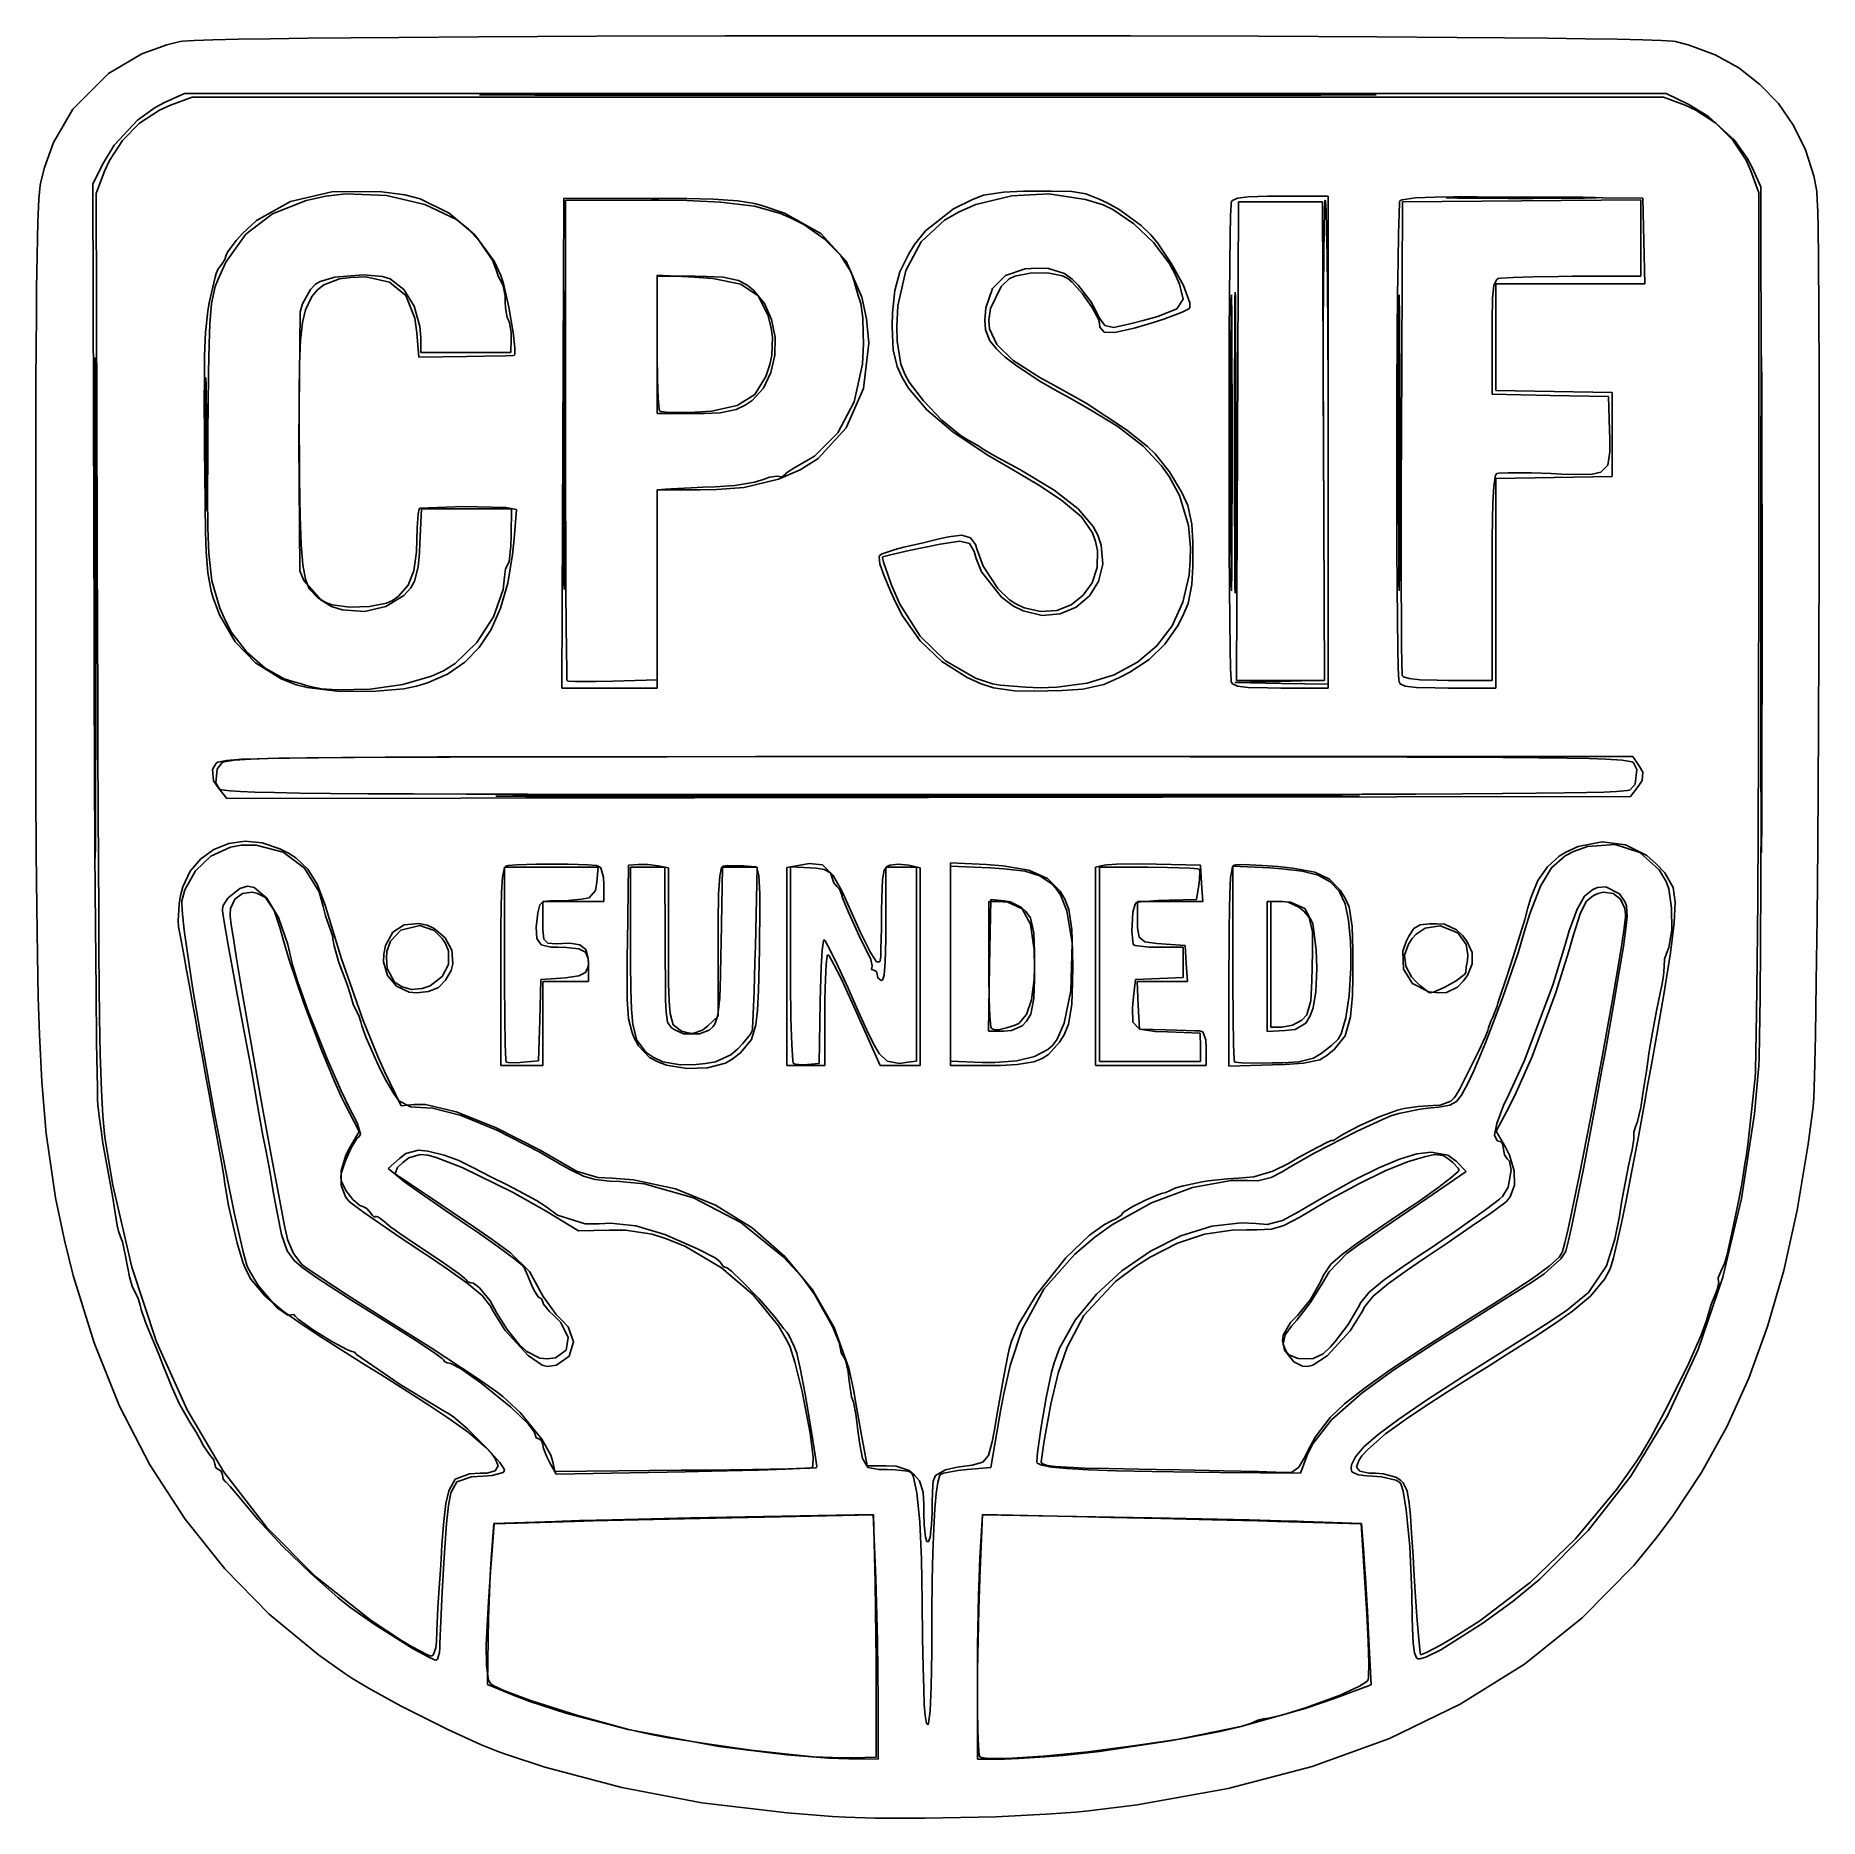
# Model space of a CAD drawing. Extents: x 1 to 469, y 1 to 468.
import ezdxf

# ---------------------------------------------------------------- set-up
doc = ezdxf.new("R2010")
doc.units = 0

msp = doc.modelspace()

# ---------------------------------------------------------------- linework, layer by layer
for p, q in [((96.244076, 467.788521), (117.128569, 467.931202)), ((117.128569, 467.931202), (148.150381, 468.078486)), ((148.150381, 468.078486), (181.827933, 468.176675)), ((181.827933, 468.176675), (217.098928, 468.22577)), ((217.098928, 468.22577), (252.901072, 468.22577)), ((252.901072, 468.22577), (288.172067, 468.176675)), ((288.172067, 468.176675), (321.849619, 468.078486)), ((321.849619, 468.078486), (352.871431, 467.931202)), ((352.871431, 467.931202), (373.755924, 467.788521)), ((20.133655, 458.338596), (28.87217, 463.429389)), ((28.87217, 463.429389), (35.412874, 465.801269)), ((35.412874, 465.801269), (38.878001, 466.660881)), ((38.878001, 466.660881), (39.604043, 466.757536)), ((39.604043, 466.757536), (42.583178, 466.94164)), ((42.583178, 466.94164), (47.487723, 467.113471)), ((47.487723, 467.113471), (54.184893, 467.273029)), ((54.184893, 467.273029), (62.541901, 467.420312)), ((62.541901, 467.420312), (72.425958, 467.555322)), ((72.425958, 467.555322), (83.704279, 467.678059)), ((83.704279, 467.678059), (96.244076, 467.788521)), ((373.755924, 467.788521), (386.295721, 467.678059)), ((386.295721, 467.678059), (397.574042, 467.555322)), ((397.574042, 467.555322), (407.458099, 467.420312)), ((407.458099, 467.420312), (415.815107, 467.273029)), ((415.815107, 467.273029), (422.512277, 467.113471)), ((422.512277, 467.113471), (427.416822, 466.94164)), ((427.416822, 466.94164), (430.395957, 466.757536)), ((430.395957, 466.757536), (431.121999, 466.660881)), ((431.121999, 466.660881), (434.707775, 465.759806)), ((434.707775, 465.759806), (441.494375, 463.217253)), ((441.494375, 463.217253), (447.703686, 459.754655)), ((447.703686, 459.754655), (453.258889, 455.452599)), ((10.760639, 448.965579), (20.133655, 458.338596)), ((453.258889, 455.452599), (458.083162, 450.391675)), ((32.375179, 449.403699), (27.731462, 446.05702)), ((34.773842, 450.665817), (32.375179, 449.403699)), ((33.522595, 448.705517), (36.346624, 449.955965)), ((40.047684, 453.093934), (34.773842, 450.665817)), ((36.346624, 449.955965), (42.075025, 452.099235)), ((234.367345, 453.086549), (40.047684, 453.093934)), ((42.075025, 452.099235), (235, 452.099235)), ((117.409649, 452.736644), (118.695326, 452.759961)), ((118.136639, 452.714537), (117.409649, 452.736644)), ((120.827463, 452.693773), (118.136639, 452.714537)), ((118.695326, 452.759961), (122.042505, 452.784355)), ((125.433287, 452.674486), (120.827463, 452.693773)), ((122.042505, 452.784355), (127.500021, 452.809692)), ((131.905275, 452.656809), (125.433287, 452.674486)), ((127.500021, 452.809692), (135.116707, 452.835839)), ((140.194595, 452.640875), (131.905275, 452.656809)), ((135.116707, 452.835839), (139.75, 452.849174)), ((139.75, 452.849174), (235, 452.95649)), ((150.252411, 452.626819), (140.194595, 452.640875)), ((162.02989, 452.614772), (150.252411, 452.626819)), ((175.478197, 452.604869), (162.02989, 452.614772)), ((190.548498, 452.597244), (175.478197, 452.604869)), ((207.191959, 452.592028), (190.548498, 452.597244)), ((225.359745, 452.589357), (207.191959, 452.592028)), ((235, 452.589017), (225.359745, 452.589357)), ((428.687006, 453.079164), (234.367345, 453.086549)), ((235, 452.95649), (330.25, 452.849174)), ((244.640255, 452.589357), (235, 452.589017)), ((235, 452.099235), (427.924975, 452.099235)), ((262.808041, 452.592028), (244.640255, 452.589357)), ((279.451502, 452.597244), (262.808041, 452.592028)), ((294.521803, 452.604869), (279.451502, 452.597244)), ((307.97011, 452.614772), (294.521803, 452.604869)), ((319.747589, 452.626819), (307.97011, 452.614772)), ((329.805405, 452.640875), (319.747589, 452.626819)), ((338.094725, 452.656809), (329.805405, 452.640875)), ((330.25, 452.849174), (334.883293, 452.835839)), ((334.883293, 452.835839), (342.499979, 452.809692)), ((344.566713, 452.674486), (338.094725, 452.656809)), ((342.499979, 452.809692), (347.957495, 452.784355)), ((349.172537, 452.693773), (344.566713, 452.674486)), ((347.957495, 452.784355), (351.304674, 452.759961)), ((351.863361, 452.714537), (349.172537, 452.693773)), ((351.304674, 452.759961), (352.590351, 452.736644)), ((352.590351, 452.736644), (351.863361, 452.714537)), ((427.924975, 452.099235), (433.653376, 449.955965)), ((434.593503, 450.185486), (428.687006, 453.079164)), ((433.653376, 449.955965), (436.462935, 448.710922)), ((439.77378, 447.06085), (434.593503, 450.185486)), ((458.083162, 450.391675), (462.099686, 444.652473)), ((5.669845, 440.227065), (10.760639, 448.965579)), ((27.731462, 446.05702), (21.643481, 439.474947)), ((23.808057, 440.763042), (28.283394, 445.256533)), ((28.283394, 445.256533), (33.522595, 448.705517)), ((436.462935, 448.710922), (441.692745, 445.269384)), ((446.475231, 440.880601), (439.77378, 447.06085)), ((441.692745, 445.269384), (446.169068, 440.793625)), ((462.099686, 444.652473), (465.231638, 438.315581)), ((3.297966, 433.686361), (5.669845, 440.227065)), ((20.359054, 435.488578), (23.808057, 440.763042)), ((446.169068, 440.793625), (449.61061, 435.564905)), ((449.893946, 436.100728), (446.475231, 440.880601)), ((21.643481, 439.474947), (18.553774, 434.429792)), ((19.101449, 432.640835), (20.359054, 435.488578)), ((449.61061, 435.564905), (450.855433, 432.756078)), ((451.202157, 433.599235), (449.893946, 436.100728)), ((465.231638, 438.315581), (467.402198, 431.461588)), ((2.438354, 430.221233), (3.297966, 433.686361)), ((18.553774, 434.429792), (15.975674, 429.260349)), ((16.916359, 426.800659), (19.101449, 432.640835)), ((450.855433, 432.756078), (452.997405, 427.031144)), ((453.5, 428.599235), (451.202157, 433.599235)), ((467.402198, 431.461588), (468.102951, 427.865863)), ((1.880484, 425.321474), (2.232631, 429.022089)), ((2.232631, 429.022089), (2.438354, 430.221233)), ((15.975674, 429.260349), (16.31639, 310.929792)), ((17.270051, 308.199947), (16.916359, 426.800659)), ((78.71019, 427.296496), (67.894483, 424.735604)), ((71.940707, 425.000784), (77.12071, 426.127664)), ((77.12071, 426.127664), (82.362857, 426.716627)), ((91.126215, 427.369638), (78.71019, 427.296496)), ((82.362857, 426.716627), (93.05992, 426.294193)), ((97.851707, 426.453736), (91.126215, 427.369638)), ((93.05992, 426.294193), (103.105857, 423.955564)), ((101.832294, 425.416684), (97.851707, 426.453736)), ((249.628239, 426.350009), (246.747953, 425.279645)), ((247.634524, 423.913013), (257.013935, 426.247299)), ((254.869602, 427.206724), (249.628239, 426.350009)), ((260.088036, 427.423309), (254.869602, 427.206724)), ((257.013935, 426.247299), (266.773678, 426.707618)), ((263.5, 427.462434), (260.088036, 427.423309)), ((267.34702, 427.473816), (263.5, 427.462434)), ((266.773678, 426.707618), (276.393387, 425.269429)), ((272.776582, 427.313448), (267.34702, 427.473816)), ((276.465139, 426.69435), (272.776582, 427.313448)), ((279.946647, 425.359058), (276.465139, 426.69435)), ((319.066952, 425.948018), (316.20718, 425.600052)), ((324.089532, 426.085598), (319.066952, 425.948018)), ((327.606989, 426.099235), (324.089532, 426.085598)), ((340, 426.099235), (327.606989, 426.099235)), ((340, 361.599235), (340, 426.099235)), ((367.992451, 425.860652), (362.852435, 425.667254)), ((372.869875, 425.92145), (367.992451, 425.860652)), ((370.930711, 425.704181), (371.420757, 425.758267)), ((371.420757, 425.758267), (373.317225, 425.817011)), ((379.056205, 425.932343), (372.869875, 425.92145)), ((373.317225, 425.817011), (374.812975, 425.847742)), ((374.812975, 425.847742), (390.942077, 425.971954)), ((386.678563, 425.897274), (379.056205, 425.932343)), ((391.06798, 425.863736), (386.678563, 425.897274)), ((390.942077, 425.971954), (406.812975, 425.847015)), ((422.5, 425.599235), (391.06798, 425.863736)), ((406.812975, 425.847015), (408.24496, 425.816217)), ((408.24496, 425.816217), (410.019585, 425.75739)), ((410.019585, 425.75739), (410.397508, 425.703283)), ((452.997405, 427.031144), (452.928169, 314.815189)), ((453.642077, 318.599235), (453.5, 428.599235)), ((468.102951, 427.865863), (468.168277, 427.28274)), ((468.168277, 427.28274), (468.289015, 425.228567)), ((1.600974, 419.386221), (1.880484, 425.321474)), ((56.175804, 416.137026), (63.116764, 421.478268)), ((67.894483, 424.735604), (58.943542, 419.749577)), ((63.116764, 421.478268), (71.940707, 425.000784)), ((109.480046, 421.629301), (101.832294, 425.416684)), ((103.105857, 423.955564), (111.378885, 419.961883)), ((116.176766, 416.005281), (109.480046, 421.629301)), ((139.5, 425.599235), (139.242652, 361.349235)), ((162.5, 425.547408), (139.5, 425.599235)), ((140, 362.265901), (140, 425.099235)), ((140, 425.099235), (160.25, 425.09168)), ((160.25, 425.09168), (164.427088, 425.078579)), ((165.916312, 425.535963), (162.5, 425.547408)), ((164.427088, 425.078579), (171.77857, 424.974534)), ((171.836365, 425.488835), (165.916312, 425.535963)), ((171.77857, 424.974534), (180.660335, 424.578933)), ((178.746532, 425.33777), (171.836365, 425.488835)), ((185.155153, 424.930954), (178.746532, 425.33777)), ((180.660335, 424.578933), (189.509421, 423.478549)), ((189.576496, 424.212057), (185.155153, 424.930954)), ((189.509421, 423.478549), (196.350637, 421.547694)), ((191.457289, 423.709213), (189.576496, 424.212057)), ((197.414105, 421.626297), (191.457289, 423.709213)), ((196.350637, 421.547694), (199.5, 420.21094)), ((206.948325, 416.290687), (197.414105, 421.626297)), ((241.723287, 422.768935), (234.362723, 417.033458)), ((239.385033, 419.815985), (243.250058, 422.050803)), ((246.747953, 425.279645), (241.723287, 422.768935)), ((243.250058, 422.050803), (247.634524, 423.913013)), ((276.393387, 425.269429), (280.988113, 423.830724)), ((282.08912, 424.342382), (279.946647, 425.359058)), ((280.988113, 423.830724), (283.576889, 422.628764)), ((285.162486, 422.661714), (282.08912, 424.342382)), ((283.576889, 422.628764), (289.011306, 418.889275)), ((290.977582, 418.424838), (285.162486, 422.661714)), ((314.534965, 423.980506), (314.404857, 420.978885)), ((314.606989, 424.517447), (314.534965, 423.980506)), ((314.885851, 424.965731), (314.606989, 424.517447)), ((316.20718, 425.600052), (314.885851, 424.965731)), ((316.242487, 361.849235), (316.5, 424.599235)), ((316.5, 424.599235), (327.5, 424.599235)), ((327.5, 424.599235), (338.5, 424.599235)), ((338.5, 424.599235), (338.757513, 361.849235)), ((338.925338, 417.470555), (339.039563, 422.256179)), ((339.039563, 422.256179), (339.174973, 424.772728)), ((339.174973, 424.772728), (339.25, 425.099391)), ((339.25, 425.099391), (339.326401, 424.769938)), ((339.326401, 424.769938), (339.472391, 422.232078)), ((339.472391, 422.232078), (339.606735, 417.405988)), ((358.592338, 421.465451), (358.453399, 416.246446)), ((358.74874, 424.380467), (358.592338, 421.465451)), ((358.833292, 424.863736), (358.74874, 424.380467)), ((359.393777, 425.197913), (358.833292, 424.863736)), ((359.240694, 363.099235), (359.5, 424.599235)), ((362.852435, 425.667254), (359.393777, 425.197913)), ((359.5, 424.599235), (390.75, 424.863481)), ((371.782745, 425.655992), (370.930711, 425.704181)), ((373.912519, 425.61494), (371.782745, 425.655992)), ((377.255692, 425.582267), (373.912519, 425.61494)), ((381.747921, 425.559212), (377.255692, 425.582267)), ((387.324866, 425.547015), (381.747921, 425.559212)), ((390.5, 425.545376), (387.324866, 425.547015)), ((393.678382, 425.546871), (390.5, 425.545376)), ((390.75, 424.863481), (422, 425.127728)), ((399.280343, 425.558813), (393.678382, 425.546871)), ((403.820145, 425.581663), (399.280343, 425.558813)), ((407.230879, 425.614183), (403.820145, 425.581663)), ((409.445636, 425.655135), (407.230879, 425.614183)), ((410.397508, 425.703283), (409.445636, 425.655135)), ((422, 425.127728), (422, 415.113481)), ((422.782751, 414.349235), (422.5, 425.599235)), ((468.289015, 425.228567), (468.396782, 422.054361)), ((468.396782, 422.054361), (468.491877, 417.836772)), ((1.386387, 410.618489), (1.600974, 419.386221)), ((55.25, 416.366705), (53.599805, 414.500761)), ((58.943542, 419.749577), (55.25, 416.366705)), ((111.378885, 419.961883), (114.5, 417.426006)), ((114.5, 417.426006), (117.325303, 414.426118)), ((199.5, 420.21094), (202.452417, 418.665623)), ((202.452417, 418.665623), (207.822443, 414.905347)), ((234.362723, 417.033458), (231.554175, 413.440395)), ((233.256961, 414.109263), (239.385033, 419.815985)), ((289.011306, 418.889275), (294.173707, 413.956226)), ((293.40414, 416.098263), (290.977582, 418.424838)), ((314.404857, 420.978885), (314.293336, 415.699029)), ((338.834288, 410.674124), (338.925338, 417.470555)), ((339.606735, 417.405988), (339.726358, 410.552117)), ((468.491877, 417.836772), (468.611418, 409.721708)), ((50.919704, 408.824598), (56.175804, 416.137026)), ((53.599805, 414.500761), (51.335352, 411.453093)), ((121.282691, 409.081908), (116.176766, 416.005281)), ((117.325303, 414.426118), (120.867676, 409.330727)), ((213.602338, 409.078508), (206.948325, 416.290687)), ((207.822443, 414.905347), (212.121838, 410.609476)), ((229.210062, 406.652123), (233.256961, 414.109263)), ((231.554175, 413.440395), (229.9889, 410.968859)), ((295.238775, 413.915891), (293.40414, 416.098263)), ((294.173707, 413.956226), (298.326689, 408.534259)), ((298.96366, 408.40839), (295.238775, 413.915891)), ((314.293336, 415.699029), (314.200402, 408.491436)), ((358.453399, 416.246446), (358.332558, 409.076226)), ((422, 415.113481), (422, 405.099235)), ((423.065502, 403.099235), (422.782751, 414.349235)), ((1.263413, 401.824238), (1.386387, 410.618489)), ((48.886823, 407.098846), (48.337866, 405.859357)), ((48.861564, 404.381545), (50.919704, 408.824598)), ((49.810123, 408.309357), (48.886823, 407.098846)), ((50.650474, 409.486788), (49.810123, 408.309357)), ((51, 410.646742), (50.650474, 409.486788)), ((51.335352, 411.453093), (51, 410.646742)), ((120.867676, 409.330727), (121.679286, 407.099235)), ((123.039179, 405.300866), (121.282691, 409.081908)), ((121.679286, 407.099235), (122.383177, 404.974366)), ((212.121838, 410.609476), (214.921539, 406.206721)), ((217.726956, 399.609522), (213.602338, 409.078508)), ((229.9889, 410.968859), (227.684424, 406.271071)), ((260.499554, 407.027975), (255.366339, 405.318417)), ((263.70164, 407.242092), (260.499554, 407.027975)), ((266.669845, 407.129239), (263.70164, 407.242092)), ((270.818884, 405.806504), (266.669845, 407.129239)), ((298.326689, 408.534259), (299.794209, 405.860133)), ((302.072778, 402.654102), (298.96366, 408.40839)), ((314.200402, 408.491436), (314.126055, 399.706603)), ((338.768404, 402.125154), (338.834288, 410.674124)), ((339.726358, 410.552117), (339.828183, 401.930917)), ((358.332558, 409.076226), (358.230447, 400.307569)), ((468.611418, 409.721708), (468.729259, 395.965153)), ((47.134583, 397.992126), (48.123978, 402.417387)), ((48.109575, 404.857185), (47.157949, 400.722494)), ((48.337866, 405.859357), (48.109575, 404.857185)), ((48.123978, 402.417387), (48.861564, 404.381545)), ((74.393037, 403.010463), (73.077219, 401.644118)), ((75.640686, 403.760371), (74.393037, 403.010463)), ((74.933647, 401.535664), (76.592419, 402.890168)), ((79.489452, 404.89978), (75.640686, 403.760371)), ((76.592419, 402.890168), (80.664603, 404.416209)), ((87.037008, 405.520324), (79.489452, 404.89978)), ((80.664603, 404.416209), (83.646889, 404.800932)), ((83.646889, 404.800932), (87.590324, 404.928431)), ((92, 405.062438), (87.037008, 405.520324)), ((87.590324, 404.928431), (93.85729, 403.600919)), ((94.02008, 404.402026), (92, 405.062438)), ((93.85729, 403.600919), (98.096489, 400.052826)), ((97.598336, 401.618021), (94.02008, 404.402026)), ((122.383177, 404.974366), (123.237887, 403.376279)), ((123.697759, 403.181275), (123.039179, 405.300866)), ((123.237887, 403.376279), (123.611019, 402.603396)), ((123.611019, 402.603396), (124.120679, 399.939333)), ((125.080174, 397.036528), (123.697759, 403.181275)), ((164, 387.899598), (164, 405.366628)), ((164, 405.366628), (173.75, 404.893052)), ((174.014024, 405.099235), (164, 405.099235)), ((164, 405.099235), (164, 387.099235)), ((173.75, 404.893052), (178.650349, 404.531702)), ((176.963104, 405.082572), (174.014024, 405.099235)), ((181.304987, 404.901715), (176.963104, 405.082572)), ((178.650349, 404.531702), (185.92627, 403.014718)), ((185.354688, 404.023829), (181.304987, 404.901715)), ((187.522737, 402.849235), (185.354688, 404.023829)), ((185.92627, 403.014718), (190.48003, 400.014219)), ((189.313448, 401.476156), (187.522737, 402.849235)), ((214.921539, 406.206721), (215.624922, 404.099235)), ((215.624922, 404.099235), (216.174505, 401.892985)), ((227.684424, 406.271071), (226.329675, 401.349158)), ((227.178581, 397.323395), (229.210062, 406.652123)), ((251.426908, 396.677699), (254.278867, 402.465313)), ((255.366339, 405.318417), (251.935275, 401.907918)), ((254.278867, 402.465313), (256.328385, 404.394831)), ((256.328385, 404.394831), (257.826136, 405.11709)), ((257.826136, 405.11709), (261.879867, 405.966797)), ((261.879867, 405.966797), (266.426409, 406.013909)), ((266.426409, 406.013909), (270.363969, 405.247008)), ((270.363969, 405.247008), (271.76007, 404.554735)), ((272.87781, 404.316683), (270.818884, 405.806504)), ((271.76007, 404.554735), (272.878552, 403.595574)), ((274.481504, 402.775064), (272.87781, 404.316683)), ((272.878552, 403.595574), (275.53727, 400.541665)), ((277.743483, 398.476633), (274.481504, 402.775064)), ((299.794209, 405.860133), (301.044368, 403.035901)), ((301.044368, 403.035901), (301.976967, 399.069156)), ((303.738223, 398.185295), (302.072778, 402.654102)), ((383.490572, 402.700799), (383.146051, 399.330492)), ((384.127878, 404.19745), (383.490572, 402.700799)), ((384, 389.125281), (384, 403.099235)), ((384, 403.099235), (403.532751, 403.099235)), ((384.581787, 404.492246), (384.127878, 404.19745)), ((385.265249, 404.614177), (384.581787, 404.492246)), ((388.535535, 404.831009), (385.265249, 404.614177)), ((393.810438, 404.995205), (388.535535, 404.831009)), ((400.450112, 405.086846), (393.810438, 404.995205)), ((404.081787, 405.099235), (400.450112, 405.086846)), ((403.532751, 403.099235), (423.065502, 403.099235)), ((422, 405.099235), (404.081787, 405.099235)), ((1.197701, 394.764879), (1.263413, 401.824238)), ((46.551823, 398.099235), (46.143017, 395.995)), ((47.157949, 400.722494), (46.551823, 398.099235)), ((46.708905, 392.619995), (47.134583, 397.992126)), ((71.024699, 397.922602), (70.407626, 395.784337)), ((73.077219, 401.644118), (71.024699, 397.922602)), ((71.758366, 396.328382), (73.417695, 399.809057)), ((73.417695, 399.809057), (74.933647, 401.535664)), ((100.296502, 397.305424), (97.598336, 401.618021)), ((98.096489, 400.052826), (100.466447, 394.151471)), ((124.120679, 399.939333), (124.194435, 398.376279)), ((124.194435, 398.376279), (124.256679, 396.830817)), ((139.534712, 395.157294), (139.572537, 399.467884)), ((139.572537, 399.467884), (139.616973, 401.257697)), ((139.616973, 401.257697), (139.666879, 400.396509)), ((139.666879, 400.396509), (139.72111, 396.754096)), ((192.16196, 397.995922), (189.313448, 401.476156)), ((190.48003, 400.014219), (193.084677, 395.020839)), ((194.036539, 393.790334), (192.16196, 397.995922)), ((216.174505, 401.892985), (216.734564, 400.099235)), ((216.734564, 400.099235), (217.409381, 398.008456)), ((217.409381, 398.008456), (217.936173, 394.20053)), ((218.950371, 393.909901), (217.726956, 399.609522)), ((226.329675, 401.349158), (225.742601, 395.541717)), ((251.935275, 401.907918), (250.215407, 396.805472)), ((275.53727, 400.541665), (278.094855, 396.914557)), ((279, 396.249246), (277.743483, 398.476633)), ((301.976967, 399.069156), (300.295924, 396.565148)), ((303.770848, 396.91178), (303.738223, 398.185295)), ((314.126055, 399.706603), (314.070295, 389.695028)), ((314.534656, 394.323165), (314.572524, 398.556059)), ((314.572524, 398.556059), (314.616999, 400.280378)), ((314.616999, 400.280378), (314.666938, 399.368244)), ((314.666938, 399.368244), (314.721197, 395.69178)), ((315.534983, 394.843728), (315.572795, 399.144483)), ((315.572795, 399.144483), (315.617205, 400.896963)), ((315.617205, 400.896963), (315.667071, 399.971238)), ((315.667071, 399.971238), (315.721251, 396.237381)), ((338.729676, 392.081913), (338.768404, 402.125154)), ((339.828183, 401.930917), (339.909134, 391.802836)), ((358.230447, 400.307569), (358.147697, 390.293247)), ((358.534656, 394.323165), (358.572524, 398.556059)), ((358.572524, 398.556059), (358.616999, 400.280378)), ((358.616999, 400.280378), (358.666938, 399.368244)), ((358.666938, 399.368244), (358.721197, 395.69178)), ((383.146051, 399.330492), (383.012833, 393.289439)), ((1.143882, 386.661114), (1.197701, 394.764879)), ((46.143017, 395.995), (45.573365, 390.349961)), ((70.407626, 395.784337), (70.001986, 362.016904)), ((71.010737, 392.94396), (71.758366, 396.328382)), ((101.797511, 391.971015), (100.296502, 397.305424)), ((100.466447, 394.151471), (101, 390.276857)), ((124.256679, 396.830817), (124.688609, 394.285548)), ((124.688609, 394.285548), (125.005095, 393.599235)), ((125.005095, 393.599235), (125.313431, 392.915055)), ((126.214978, 390.328889), (125.080174, 397.036528)), ((139.504641, 388.456153), (139.534712, 395.157294)), ((139.72111, 396.754096), (139.74949, 393.849235)), ((139.74949, 393.849235), (139.864415, 362.099235)), ((193.084677, 395.020839), (193.897659, 391.617642)), ((194.941126, 389.16349), (194.036539, 393.790334)), ((217.936173, 394.20053), (218.078479, 390.161467)), ((219.540269, 387.543447), (218.950371, 393.909901)), ((225.742601, 395.541717), (225.680051, 392.099235)), ((226.898074, 391.919321), (227.178581, 397.323395)), ((250.215407, 396.805472), (250, 393.622579)), ((250, 393.622579), (250.134385, 391.062089)), ((251, 393.581693), (251.426908, 396.677699)), ((251.219526, 391.349207), (251, 393.581693)), ((278.094855, 396.914557), (279.755144, 393.843353)), ((279.902253, 394.388651), (279, 396.249246)), ((279.755144, 393.843353), (280, 392.869059)), ((281.424362, 392.154488), (279.902253, 394.388651)), ((291.5, 393.505439), (288.089601, 392.591491)), ((295.373225, 394.588412), (291.5, 393.505439)), ((292.726618, 392.554501), (296.889618, 393.870547)), ((300.295924, 396.565148), (295.373225, 394.588412)), ((296.889618, 393.870547), (301.721429, 395.695246)), ((301.721429, 395.695246), (303.472361, 396.603628)), ((303.472361, 396.603628), (303.770848, 396.91178)), ((314.50454, 387.709573), (314.534656, 394.323165)), ((314.721197, 395.69178), (314.749589, 392.776962)), ((315.504912, 388.124623), (315.534983, 394.843728)), ((315.721251, 396.237381), (315.749601, 393.276801)), ((315.749601, 393.276801), (315.864337, 361.143798)), ((358.50454, 387.709573), (358.534656, 394.323165)), ((358.721197, 395.69178), (358.749589, 392.776962)), ((383.012833, 393.289439), (383, 389.018292)), ((468.729259, 395.965153), (468.801817, 379.414713)), ((45.573365, 390.349961), (45.339725, 384.120215)), ((46.524015, 387.29022), (46.708905, 392.619995)), ((70.218293, 382.170898), (70.509069, 388.332257)), ((70.509069, 388.332257), (71.010737, 392.94396)), ((101, 390.276857), (101.5, 383.855393)), ((102, 389.078998), (101.797511, 391.971015)), ((102, 385.099235), (102, 389.078998)), ((125.313431, 392.915055), (125.69033, 390.384195)), ((125.712471, 388.849235), (125.603624, 385.099235)), ((125.69033, 390.384195), (125.712471, 388.849235)), ((126.662037, 386.35653), (126.214978, 390.328889)), ((139.483467, 379.494684), (139.504641, 388.456153)), ((193.897659, 391.617642), (194.230409, 389.157613)), ((194.230409, 389.157613), (194.056511, 384.386114)), ((194.87966, 384.419491), (194.941126, 389.16349)), ((218.078479, 390.161467), (218.116469, 387.421132)), ((225.680051, 392.099235), (225.703881, 389.63633)), ((225.703881, 389.63633), (225.928974, 385.785407)), ((226.981515, 388.052726), (226.898074, 391.919321)), ((250.134385, 391.062089), (251.252879, 388.183359)), ((253.134456, 387.177035), (251.219526, 391.349207)), ((280, 392.869059), (280.11093, 391.75006)), ((280.11093, 391.75006), (281.224456, 390.446814)), ((281.224456, 390.446814), (284.029294, 390.377488)), ((283.701039, 391.654747), (281.424362, 392.154488)), ((288.089601, 392.591491), (283.701039, 391.654747)), ((284.029294, 390.377488), (289.12835, 391.52718)), ((289.12835, 391.52718), (292.726618, 392.554501)), ((314.070295, 389.695028), (314.021504, 373.144237)), ((314.749589, 392.776962), (314.86449, 361.144024)), ((338.726856, 374.780252), (338.729676, 392.081913)), ((339.909134, 391.802836), (339.984692, 374.355048)), ((358.147697, 390.293247), (358.061262, 373.707843)), ((358.749589, 392.776962), (358.86449, 361.144024)), ((383, 389.018292), (383, 374.151327)), ((384, 375.151327), (384, 389.125281)), ((1.100991, 377.438215), (1.143882, 386.661114)), ((16.611264, 383.432295), (16.634014, 383.838722)), ((16.634014, 383.838722), (16.658008, 383.119958)), ((45.339725, 384.120215), (45.26503, 378.664701)), ((46.386039, 380.082247), (46.524015, 387.29022)), ((101.5, 383.855393), (113.971324, 384.031971)), ((113.801812, 385.099235), (102, 385.099235)), ((125.603624, 385.099235), (113.801812, 385.099235)), ((113.971324, 384.031971), (118.824113, 384.115946)), ((118.824113, 384.115946), (124.363515, 384.264606)), ((124.363515, 384.264606), (126.293511, 384.361047)), ((126.293511, 384.361047), (126.574549, 384.403892)), ((126.574549, 384.403892), (126.673563, 384.76855)), ((126.673563, 384.76855), (126.662037, 386.35653)), ((164.013202, 384.377638), (164, 387.899598)), ((164, 387.099235), (164, 369.099235)), ((164.11086, 378.040293), (164.013202, 384.377638)), ((194.056511, 384.386114), (193.544351, 381.923421)), ((193.856083, 379.862435), (194.87966, 384.419491)), ((218.116469, 387.421132), (217.879579, 382.011777)), ((218.169274, 375.632562), (219.540269, 387.543447)), ((225.928974, 385.785407), (226.949907, 381.440898)), ((227.969339, 382.084534), (226.981515, 388.052726)), ((251.252879, 388.183359), (252.995263, 386.110208)), ((252.995263, 386.110208), (254.264586, 384.822919)), ((257.369926, 383.051734), (253.134456, 387.177035)), ((254.264586, 384.822919), (255.336945, 383.857886)), ((255.336945, 383.857886), (258.455887, 381.486693)), ((314.48332, 378.84316), (314.50454, 387.709573)), ((315.483724, 379.117097), (315.504912, 388.124623)), ((358.48332, 378.84316), (358.50454, 387.709573)), ((453.589799, 382.328645), (453.611179, 383.818839)), ((453.611179, 383.818839), (453.633942, 384.22145)), ((453.633942, 384.22145), (453.65795, 383.509435)), ((16.551859, 375.734868), (16.57005, 379.353066)), ((16.57005, 379.353066), (16.589897, 381.927976)), ((16.589897, 381.927976), (16.611264, 383.432295)), ((16.658008, 383.119958), (16.68311, 381.2487)), ((16.68311, 381.2487), (16.709183, 378.197648)), ((46.267373, 370.585066), (46.386039, 380.082247)), ((70.103339, 374.13751), (70.218293, 382.170898)), ((139.472332, 368.403113), (139.483467, 379.494684)), ((191.874334, 375.796422), (193.856083, 379.862435)), ((193.544351, 381.923421), (192.543778, 378.816987)), ((217.879579, 382.011777), (215.709617, 372.188755)), ((226.949907, 381.440898), (228.272498, 378.522762)), ((228.967009, 379.419321), (227.969339, 382.084534)), ((230.109033, 377.330539), (228.967009, 379.419321)), ((264.349185, 378.561066), (257.369926, 383.051734)), ((258.455887, 381.486693), (264.657307, 377.438359)), ((315.472561, 367.951077), (315.483724, 379.117097)), ((453.543303, 374.022468), (453.56994, 379.777913)), ((453.56994, 379.777913), (453.589799, 382.328645)), ((453.65795, 383.509435), (453.683067, 381.655747)), ((453.683067, 381.655747), (453.709156, 378.633344)), ((468.801817, 379.414713), (468.831495, 360.683567)), ((1.068064, 367.02145), (1.100991, 377.438215)), ((16.535463, 371.100681), (16.551859, 375.734868)), ((16.709183, 378.197648), (16.73609, 373.939501)), ((45.26503, 378.664701), (45.248264, 371.948354)), ((45.477742, 372.928718), (45.510899, 375.936316)), ((45.510899, 375.936316), (45.552605, 377.870991)), ((45.552605, 377.870991), (45.601602, 378.674293)), ((45.601602, 378.674293), (45.656629, 378.287775)), ((45.656629, 378.287775), (45.716425, 376.652991)), ((45.716425, 376.652991), (45.747718, 375.349235)), ((45.747718, 375.349235), (45.874436, 361.099235)), ((164.285837, 373.140348), (164.11086, 378.040293)), ((188.938352, 372.525551), (191.874334, 375.796422)), ((192.543778, 378.816987), (189.611455, 374.130635)), ((213.631198, 365.347971), (218.169274, 375.632562)), ((228.272498, 378.522762), (229.935742, 375.72078)), ((229.935742, 375.72078), (234.728132, 370.071724)), ((233.842553, 372.4105), (230.109033, 377.330539)), ((269, 376.049894), (264.349185, 378.561066)), ((264.657307, 377.438359), (269.097162, 374.887213)), ((276.533039, 371.819673), (269, 376.049894)), ((269.097162, 374.887213), (272.301334, 373.138406)), ((314.472139, 367.851805), (314.48332, 378.84316)), ((338.764727, 362.131254), (338.726856, 374.780252)), ((339.984692, 374.355048), (340, 361.599235)), ((358.472139, 367.851805), (358.48332, 378.84316)), ((399.25, 374.875281), (384, 375.151327)), ((414.5, 374.599235), (399.25, 374.875281)), ((414.5, 363.599235), (414.5, 374.599235)), ((453.709156, 378.633344), (453.736078, 374.415179)), ((453.736078, 374.415179), (453.749809, 371.849235)), ((16.514533, 362.304145), (16.535463, 371.100681)), ((16.73609, 373.939501), (16.749812, 371.349235)), ((16.749812, 371.349235), (16.860244, 318.099235)), ((45.248264, 371.948354), (45.283493, 363.7835)), ((45.446793, 366.533439), (45.477742, 372.928718)), ((46.206656, 364.84958), (46.267373, 370.585066)), ((70.12914, 363.909718), (70.103339, 374.13751)), ((164.516906, 370.272166), (164.285837, 373.140348)), ((164.646844, 369.785724), (164.516906, 370.272166)), ((164.952373, 369.662026), (164.646844, 369.785724)), ((166.482317, 369.477103), (164.952373, 369.662026)), ((178.250937, 369.739058), (173.896844, 369.444538)), ((185.015856, 371.211795), (178.250937, 369.739058)), ((180.558641, 369.309219), (184.764237, 370.172341)), ((184.764237, 370.172341), (187.113756, 371.283325)), ((189.611455, 374.130635), (185.015856, 371.211795)), ((187.113756, 371.283325), (188.938352, 372.525551)), ((215.709617, 372.188755), (211.446462, 364.016122)), ((238.642889, 367.403569), (233.842553, 372.4105)), ((234.728132, 370.071724), (241.574123, 364.278716)), ((272.301334, 373.138406), (277.959942, 369.934167)), ((287.113359, 364.816905), (276.533039, 371.819673)), ((277.959942, 369.934167), (284.801784, 365.686958)), ((314.021504, 373.144237), (314.021504, 350.054232)), ((358.061262, 373.707843), (358.019687, 350.526721)), ((383, 374.151327), (398.25, 373.875281)), ((398.25, 373.875281), (413.5, 373.599235)), ((413.5, 373.599235), (413.790375, 364.750347)), ((453.51439, 362.889075), (453.543303, 374.022468)), ((453.749809, 371.849235), (453.860306, 319.099235)), ((1.044136, 355.33609), (1.068064, 367.02145)), ((45.440524, 361.099235), (45.446793, 366.533439)), ((139.470887, 362.099235), (139.472332, 368.403113)), ((164, 369.099235), (173.613845, 369.099235)), ((170.505359, 369.376897), (166.482317, 369.477103)), ((173.896844, 369.444538), (170.505359, 369.376897)), ((173.613845, 369.099235), (176.366579, 369.118248)), ((176.366579, 369.118248), (180.558641, 369.309219)), ((206.206815, 357.325987), (213.631198, 365.347971)), ((243.471064, 363.39344), (238.642889, 367.403569)), ((284.801784, 365.686958), (291.490734, 360.579741)), ((314.470672, 361.599235), (314.472139, 367.851805)), ((315.471096, 361.599235), (315.472561, 367.951077)), ((358.470672, 361.599235), (358.472139, 367.851805)), ((16.494186, 347.27428), (16.514533, 362.304145)), ((45.283493, 363.7835), (45.318752, 359.099235)), ((45.446793, 355.66503), (45.440524, 361.099235)), ((45.874436, 361.099235), (45.747718, 346.849235)), ((46.14555, 358.379467), (46.206656, 364.84958)), ((70.001986, 362.016904), (70.324161, 327.854811)), ((70.183865, 357.872178), (70.12914, 363.909718)), ((139.242652, 361.349235), (138.985304, 297.099235)), ((139.472332, 355.795356), (139.470887, 362.099235)), ((139.864415, 362.099235), (139.74949, 330.349235)), ((140.008425, 349.635506), (140, 362.265901)), ((211.446462, 364.016122), (205.29218, 357.881239)), ((241.574123, 364.278716), (250.592601, 358.241157)), ((245.570911, 362.100829), (243.471064, 363.39344)), ((246.747674, 361.479447), (245.570911, 362.100829)), ((248.574736, 360.413822), (246.747674, 361.479447)), ((249, 360.100829), (248.574736, 360.413822)), ((292.626824, 360.435109), (287.113359, 364.816905)), ((291.490734, 360.579741), (296.291328, 355.425968)), ((294.648809, 358.516656), (292.626824, 360.435109)), ((314.472097, 355.343321), (314.470672, 361.599235)), ((314.86449, 361.144024), (314.749374, 329.776962)), ((315.472519, 355.244046), (315.471096, 361.599235)), ((315.864337, 361.143798), (315.749392, 329.276801)), ((315.984973, 299.099235), (316.242487, 361.849235)), ((338.757513, 361.849235), (339.015027, 299.099235)), ((339.029453, 299.16296), (338.764727, 362.131254)), ((340, 361.599235), (340, 298.099235)), ((340, 297.099235), (340, 361.599235)), ((358.472097, 355.343321), (358.470672, 361.599235)), ((358.86449, 361.144024), (358.749374, 329.776962)), ((359.198359, 350.719669), (359.240694, 363.099235)), ((413.790375, 364.750347), (413.86128, 362.586672)), ((413.86128, 362.586672), (413.902606, 359.07098)), ((414.5, 352.599235), (414.5, 363.599235)), ((453.494032, 348.000336), (453.51439, 362.889075)), ((468.831495, 360.683567), (468.800861, 329.839353)), ((45.318752, 359.099235), (45.364994, 353.83079)), ((45.477742, 349.269751), (45.446793, 355.66503)), ((46.096449, 347.502775), (46.14555, 358.379467)), ((70.250177, 351.951565), (70.183865, 357.872178)), ((139.483467, 344.703785), (139.472332, 355.795356)), ((201.56901, 355.699006), (200.16796, 354.978982)), ((201.5, 354.36232), (206.206815, 357.325987)), ((205.29218, 357.881239), (201.56901, 355.699006)), ((249.509766, 359.740679), (249, 360.100829)), ((251.907422, 358.356629), (249.509766, 359.740679)), ((250.592601, 358.241157), (255.953674, 355.099235)), ((253.5, 357.503199), (251.907422, 358.356629)), ((259.128881, 354.463183), (253.5, 357.503199)), ((298.416443, 353.770997), (294.648809, 358.516656)), ((413.355783, 355.559755), (411.506223, 353.736383)), ((413.902606, 359.07098), (413.355783, 355.559755)), ((1.028244, 342.307404), (1.044136, 355.33609)), ((45.364994, 353.83079), (45.46422, 344.982106)), ((70.413547, 342.162157), (70.250177, 351.951565)), ((189.602568, 351.08455), (184.370459, 350.236532)), ((186.870773, 349.728653), (195.839424, 351.864228)), ((192.333916, 351.983768), (189.602568, 351.08455)), ((193.501105, 352.381134), (192.333916, 351.983768)), ((195.462335, 352.704182), (193.501105, 352.381134)), ((196.014818, 352.590077), (195.462335, 352.704182)), ((195.839424, 351.864228), (201.5, 354.36232)), ((196.792652, 352.51106), (196.014818, 352.590077)), ((197.47338, 353.056163), (196.792652, 352.51106)), ((197.985757, 353.570842), (197.47338, 353.056163)), ((200.16796, 354.978982), (197.985757, 353.570842)), ((255.953674, 355.099235), (258.936711, 353.3999)), ((258.936711, 353.3999), (264.114534, 350.337359)), ((268.138514, 348.98552), (259.128881, 354.463183)), ((296.291328, 355.425968), (298.287852, 352.599235)), ((298.287852, 352.599235), (301.061969, 347.593538)), ((301.648809, 348.405733), (298.416443, 353.770997)), ((314.483202, 344.326205), (314.472097, 355.343321)), ((315.483609, 344.052254), (315.472519, 355.244046)), ((358.483202, 344.326205), (358.472097, 355.343321)), ((383.921448, 352.971769), (383.433817, 350.016018)), ((384.25, 353.407788), (383.921448, 352.971769)), ((384, 352.047142), (399.25, 352.323188)), ((384, 324.573188), (384, 352.047142)), ((384.766607, 353.492326), (384.25, 353.407788)), ((387.177136, 353.581285), (384.766607, 353.492326)), ((393.358983, 353.51812), (387.177136, 353.581285)), ((398.508618, 353.347811), (393.358983, 353.51812)), ((401.324149, 353.232049), (398.508618, 353.347811)), ((399.25, 352.323188), (414.5, 352.599235)), ((405.90112, 353.100644), (401.324149, 353.232049)), ((409.231571, 353.221319), (405.90112, 353.100644)), ((411.506223, 353.736383), (409.231571, 353.221319)), ((16.483487, 328.671882), (16.494186, 347.27428)), ((45.510899, 346.262153), (45.477742, 349.269751)), ((45.552605, 344.327479), (45.510899, 346.262153)), ((45.747718, 346.849235), (45.716425, 345.545478)), ((46.179734, 339.001258), (46.096449, 347.502775)), ((140.050011, 332.328935), (140.008425, 349.635506)), ((166.25, 349.28027), (164, 349.099235)), ((164, 349.099235), (175.25, 349.111103)), ((164, 323.099235), (164, 349.099235)), ((164, 349.099235), (164, 324.159775)), ((167.71543, 349.373038), (166.25, 349.28027)), ((172.910352, 349.621268), (167.71543, 349.373038)), ((176, 349.746155), (172.910352, 349.621268)), ((175.25, 349.111103), (179.562631, 349.177162)), ((179.262209, 349.886774), (176, 349.746155)), ((184.370459, 350.236532), (179.262209, 349.886774)), ((179.562631, 349.177162), (186.870773, 349.728653)), ((264.114534, 350.337359), (270.108748, 346.415772)), ((274.440593, 344.085578), (268.138514, 348.98552)), ((270.108748, 346.415772), (275.34704, 341.971144)), ((301.061969, 347.593538), (303.413629, 339.773348)), ((303.18495, 344.975557), (301.648809, 348.405733)), ((314.021504, 350.054232), (314.070295, 333.503442)), ((358.019687, 350.526721), (358.046529, 333.883833)), ((359.175258, 333.695502), (359.198359, 350.719669)), ((383.433817, 350.016018), (383.199226, 345.600003)), ((453.483326, 329.572608), (453.494032, 348.000336)), ((1.019423, 327.860663), (1.028244, 342.307404)), ((45.46422, 344.982106), (45.58929, 338.104459)), ((45.601602, 343.524177), (45.552605, 344.327479)), ((45.656629, 343.910694), (45.601602, 343.524177)), ((45.716425, 345.545478), (45.656629, 343.910694)), ((70.677496, 334.779285), (70.413547, 342.162157)), ((101.331421, 342.755751), (101.05918, 339.101095)), ((101.599341, 344.040349), (101.331421, 342.755751)), ((101.75, 344.234678), (101.599341, 344.040349)), ((113.224685, 344.708785), (101.75, 344.234678)), ((101.814122, 335.094617), (102.244639, 344.099235)), ((102.244639, 344.099235), (114.009502, 344.099235)), ((124.326304, 344.463983), (113.224685, 344.708785)), ((114.009502, 344.099235), (125.774365, 344.099235)), ((127.152608, 343.906806), (124.326304, 344.463983)), ((125.774365, 344.099235), (125.73803, 337.06607)), ((126.523598, 336.25302), (127.152608, 343.906806)), ((139.504641, 335.742316), (139.483467, 344.703785)), ((278.383057, 339.492828), (274.440593, 344.085578)), ((275.34704, 341.971144), (278.212745, 337.765256)), ((304.279517, 340.054349), (303.18495, 344.975557)), ((314.504361, 335.410806), (314.483202, 344.326205)), ((315.504739, 334.995717), (315.483609, 344.052254)), ((358.504361, 335.410806), (358.483202, 344.326205)), ((383.199226, 345.600003), (383.097107, 341.429728)), ((45.58929, 338.104459), (45.760426, 332.86197)), ((46.437295, 332.423468), (46.179734, 339.001258)), ((101.05918, 339.101095), (101, 335.911114)), ((125.73803, 337.06607), (125.656785, 334.293732)), ((243.958665, 337.170465), (240.412181, 336.767747)), ((246.167683, 336.531123), (243.958665, 337.170465)), ((278.212745, 337.765256), (279.020025, 335.527713)), ((279.578165, 337.227111), (278.383057, 339.492828)), ((280.454861, 334.611758), (279.578165, 337.227111)), ((303.413629, 339.773348), (303.897535, 333.866928)), ((304.483523, 335.317399), (304.279517, 340.054349)), ((383.097107, 341.429728), (383.033325, 336.167047)), ((45.760426, 332.86197), (46.147747, 327.329417)), ((47.242031, 325.176235), (46.437295, 332.423468)), ((71.113526, 329.407887), (70.677496, 334.779285)), ((100.917639, 332.855502), (100.212082, 327.856279)), ((101, 335.911114), (100.917639, 332.855502)), ((101.305671, 328.871517), (101.677328, 332.673711)), ((101.677328, 332.673711), (101.814122, 335.094617)), ((125.656785, 334.293732), (125.184083, 330.266193)), ((126.10377, 332.121926), (126.523598, 336.25302)), ((139.534712, 329.041175), (139.504641, 335.742316)), ((140.094565, 322.26223), (140.050011, 332.328935)), ((223.027912, 332.31534), (222.357079, 331.867983)), ((226.409311, 333.477979), (223.027912, 332.31534)), ((225.204727, 332.058787), (230.122958, 333.159974)), ((228.703398, 334.050062), (226.409311, 333.477979)), ((233.825373, 335.219329), (228.703398, 334.050062)), ((230.122958, 333.159974), (234.373153, 334.060131)), ((238, 336.21538), (233.825373, 335.219329)), ((234.373153, 334.060131), (238.263621, 334.85477)), ((240.412181, 336.767747), (238, 336.21538)), ((238.263621, 334.85477), (243.378634, 335.614027)), ((243.378634, 335.614027), (245.947166, 335.042141)), ((245.947166, 335.042141), (247.178919, 332.86977)), ((247.478885, 334.722479), (246.167683, 336.531123)), ((247.178919, 332.86977), (247.671535, 331.099235)), ((247.935194, 333.339904), (247.478885, 334.722479)), ((249.56536, 329.087308), (247.935194, 333.339904)), ((279.020025, 335.527713), (279.506856, 333.150893)), ((279.506856, 333.150893), (279.424904, 328.677331)), ((280.887913, 329.606158), (280.454861, 334.611758)), ((303.897535, 333.866928), (303.845822, 330.581065)), ((304.5, 332.099235), (304.483523, 335.317399)), ((314.070295, 333.503442), (314.126055, 323.491866)), ((314.534432, 328.727645), (314.504361, 335.410806)), ((315.534766, 328.207009), (315.504739, 334.995717)), ((358.046529, 333.883833), (358.09324, 323.803816)), ((358.534432, 328.727645), (358.504361, 335.410806)), ((359.185484, 323.751514), (359.175258, 333.695502)), ((383.033325, 336.167047), (383.003521, 329.71648)), ((1.017364, 320.082168), (1.019423, 327.860663)), ((16.482098, 318.099235), (16.483487, 328.671882)), ((70.324161, 327.854811), (71.339753, 325.302704)), ((71.793139, 325.652901), (71.113526, 329.407887)), ((100.212082, 327.856279), (98.681696, 324.084081)), ((100.363597, 325.096817), (101.305671, 328.871517)), ((124.245514, 328.345194), (123.984944, 326.290218)), ((124.850848, 329.507053), (124.245514, 328.345194)), ((124.834972, 324.611826), (126.10377, 332.121926)), ((125.184083, 330.266193), (124.850848, 329.507053)), ((139.572537, 324.730585), (139.534712, 329.041175)), ((139.74949, 330.349235), (139.72111, 327.444373)), ((222.357079, 331.867983), (222.218071, 331.388619)), ((222.218071, 331.388619), (222.463958, 329.642786)), ((222.463958, 329.642786), (223.46087, 326.692118)), ((223.124118, 331.303102), (223.140667, 331.507714)), ((223.407285, 330.121183), (223.124118, 331.303102)), ((223.140667, 331.507714), (223.434772, 331.612833)), ((224.477102, 326.873513), (223.407285, 330.121183)), ((223.434772, 331.612833), (225.204727, 332.058787)), ((247.671535, 331.099235), (249.096453, 327.619526)), ((249.096453, 327.619526), (254.331357, 320.936973)), ((253.407481, 323.219818), (249.56536, 329.087308)), ((279.424904, 328.677331), (278.108096, 324.711689)), ((279.774842, 325.082174), (280.887913, 329.606158)), ((303.845822, 330.581065), (303.517041, 326.731901)), ((304.278939, 324.245125), (304.481987, 328.95682)), ((304.481987, 328.95682), (304.5, 332.099235)), ((314.57227, 324.407243), (314.534432, 328.727645)), ((314.749374, 329.776962), (314.720962, 326.927803)), ((315.572549, 323.818702), (315.534766, 328.207009)), ((315.749392, 329.276801), (315.721022, 326.381912)), ((358.57227, 324.407243), (358.534432, 328.727645)), ((358.749374, 329.776962), (358.720962, 326.927803)), ((383.003521, 329.71648), (383, 326.015901)), ((453.481936, 319.099235), (453.483326, 329.572608)), ((468.800861, 329.839353), (468.632344, 286.804267)), ((46.147747, 327.329417), (47.014166, 322.540843)), ((49.315931, 318.03281), (47.242031, 325.176235)), ((71.339753, 325.302704), (75.884199, 320.148471)), ((72.787838, 323.119265), (71.793139, 325.652901)), ((75.027082, 320.744642), (72.787838, 323.119265)), ((98.681696, 324.084081), (96.202024, 321.232139)), ((97.568206, 321.362215), (99.370718, 323.344617)), ((99.370718, 323.344617), (100.363597, 325.096817)), ((123.626312, 322.917801), (121.103835, 315.80565)), ((122.971109, 318.070019), (124.834972, 324.611826)), ((123.984944, 326.290218), (123.626312, 322.917801)), ((139.616973, 322.940772), (139.572537, 324.730585)), ((139.666879, 323.80196), (139.616973, 322.940772)), ((139.72111, 327.444373), (139.666879, 323.80196)), ((164, 324.159775), (164, 299.220315)), ((164, 297.099235), (164, 323.099235)), ((223.46087, 326.692118), (225.271795, 322.350185)), ((225.507119, 324.080604), (224.477102, 326.873513)), ((227.657839, 319.137491), (225.507119, 324.080604)), ((256.47431, 320.244756), (253.407481, 323.219818)), ((278.108096, 324.711689), (275.763587, 321.415347)), ((277.372841, 321.257578), (279.774842, 325.082174)), ((303.517041, 326.731901), (301.910096, 319.656572)), ((303.262115, 319.300854), (304.278939, 324.245125)), ((314.126055, 323.491866), (314.200402, 314.707033)), ((314.616733, 322.580122), (314.57227, 324.407243)), ((314.666678, 323.376801), (314.616733, 322.580122)), ((314.720962, 326.927803), (314.666678, 323.376801)), ((315.616947, 321.963369), (315.572549, 323.818702)), ((315.721022, 326.381912), (315.666819, 322.773581)), ((358.09324, 323.803816), (358.163742, 314.947564)), ((358.616733, 322.580122), (358.57227, 324.407243)), ((358.666678, 323.376801), (358.616733, 322.580122)), ((358.720962, 326.927803), (358.666678, 323.376801)), ((359.215165, 315.23216), (359.185484, 323.751514)), ((383, 326.015901), (383, 299.099235)), ((384, 297.099235), (384, 324.573188)), ((1.017526, 308.898752), (1.017364, 320.082168)), ((47.014166, 322.540843), (47.642877, 320.500038)), ((47.642877, 320.500038), (49.253614, 316.338673)), ((77.122316, 319.535983), (75.027082, 320.744642)), ((75.884199, 320.148471), (78.565789, 318.507299)), ((78.774432, 318.936217), (77.122316, 319.535983)), ((78.565789, 318.507299), (81.390394, 317.600741)), ((83.358456, 318.331039), (78.774432, 318.936217)), ((88.54649, 318.48551), (83.358456, 318.331039)), ((87.257696, 317.178306), (92.869011, 318.482982)), ((93.015678, 319.360243), (88.54649, 318.48551)), ((92.869011, 318.482982), (97.568206, 321.362215)), ((94.567314, 320.055399), (93.015678, 319.360243)), ((96.202024, 321.232139), (94.567314, 320.055399)), ((140.150607, 313.674992), (140.094565, 322.26223)), ((225.271795, 322.350185), (226.502196, 319.599235)), ((226.502196, 319.599235), (228.348847, 316.003396)), ((232.96979, 310.703096), (227.657839, 319.137491)), ((254.331357, 320.936973), (257.50936, 318.540881)), ((258.04985, 319.191373), (256.47431, 320.244756)), ((257.50936, 318.540881), (260.019432, 317.30855)), ((260.251649, 318.150561), (258.04985, 319.191373)), ((264.635409, 317.15591), (260.251649, 318.150561)), ((272.598533, 318.949683), (268.820088, 317.476078)), ((269.73083, 316.577648), (273.939106, 318.350146)), ((275.763587, 321.415347), (272.598533, 318.949683)), ((273.939106, 318.350146), (277.372841, 321.257578)), ((301.910096, 319.656572), (299.086818, 313.453895)), ((301.880185, 316.012753), (303.262115, 319.300854)), ((315.666819, 322.773581), (315.616947, 321.963369)), ((453.483326, 308.625861), (453.481936, 319.099235)), ((453.652005, 307.334128), (453.642077, 318.599235)), ((453.860306, 319.099235), (453.749809, 266.349235)), ((16.483487, 307.526587), (16.482098, 318.099235)), ((16.860244, 318.099235), (16.749812, 264.849235)), ((49.253614, 316.338673), (53.347771, 309.237773)), ((50.876095, 314.525152), (49.315931, 318.03281)), ((52.416057, 311.703), (50.876095, 314.525152)), ((81.390394, 317.600741), (87.257696, 317.178306)), ((121.103835, 315.80565), (116.702107, 309.017535)), ((120.484732, 312.455115), (122.971109, 318.070019)), ((140.216445, 306.826646), (140.150607, 313.674992)), ((228.348847, 316.003396), (232.971864, 309.506349)), ((260.019432, 317.30855), (265.005207, 316.157858)), ((268.820088, 317.476078), (264.635409, 317.15591)), ((265.005207, 316.157858), (269.73083, 316.577648)), ((299.086818, 313.453895), (295.106617, 308.174256)), ((300.498859, 313.3567), (301.880185, 316.012753)), ((314.200402, 314.707033), (314.293336, 307.49944)), ((358.163742, 314.947564), (358.258668, 307.667851)), ((359.263403, 308.394813), (359.215165, 315.23216)), ((452.928169, 314.815189), (452.916378, 303.339913)), ((1.033511, 288.348452), (1.017526, 308.898752)), ((16.31639, 310.929792), (16.354861, 298.847199)), ((56.405348, 306.504404), (52.416057, 311.703)), ((53.347771, 309.237773), (58.694936, 303.672905)), ((116.702107, 309.017535), (111.054369, 303.530007)), ((117.348394, 307.725722), (120.484732, 312.455115)), ((239.608473, 304.224595), (232.96979, 310.703096)), ((232.971864, 309.506349), (238.698394, 304.064806)), ((297.178516, 308.632312), (300.498859, 313.3567)), ((16.494186, 288.924189), (16.483487, 307.526587)), ((17.299454, 298.528515), (17.270051, 308.199947)), ((61.180492, 302.27772), (56.405348, 306.504404)), ((113.534646, 303.840451), (117.348394, 307.725722)), ((140.290386, 301.976616), (140.216445, 306.826646)), ((247.549147, 299.726129), (239.608473, 304.224595)), ((287.985548, 301.222635), (293.038033, 304.617316)), ((295.106617, 308.174256), (290.028906, 303.86804)), ((293.038033, 304.617316), (297.178516, 308.632312)), ((314.293336, 307.49944), (314.404857, 302.219584)), ((358.258668, 307.667851), (358.37865, 302.317455)), ((359.329304, 303.496845), (359.263403, 308.394813)), ((453.494032, 290.198133), (453.483326, 308.625861)), ((453.64465, 285.462656), (453.652005, 307.334128)), ((58.694936, 303.672905), (65.40243, 299.532379)), ((66.229525, 299.476108), (61.180492, 302.27772)), ((65.40243, 299.532379), (69.299837, 297.961343)), ((68.696762, 298.751317), (66.229525, 299.476108)), ((104.856523, 300.208825), (97.305434, 298.056502)), ((103.765124, 298.43671), (109.016038, 300.75791)), ((107.961134, 301.579136), (104.856523, 300.208825)), ((111.054369, 303.530007), (107.961134, 301.579136)), ((109.016038, 300.75791), (113.534646, 303.840451)), ((140.370736, 299.384325), (140.290386, 301.976616)), ((238.698394, 304.064806), (245.365111, 299.833966)), ((245.365111, 299.833966), (249, 298.221059)), ((252, 298.226955), (247.549147, 299.726129)), ((283.913097, 300.585632), (276.818602, 298.377417)), ((281.176407, 298.024958), (285.088599, 299.730076)), ((290.028906, 303.86804), (283.913097, 300.585632)), ((285.088599, 299.730076), (287.985548, 301.222635)), ((314.404857, 302.219584), (314.534965, 299.217964)), ((358.37865, 302.317455), (358.524322, 299.249149)), ((359.41197, 300.79563), (359.329304, 303.496845)), ((359.459309, 300.349235), (359.41197, 300.79563)), ((359.733565, 300.037095), (359.459309, 300.349235)), ((361.220951, 299.558174), (359.733565, 300.037095)), ((364.110516, 299.25741), (361.220951, 299.558174)), ((452.916378, 303.339913), (452.866398, 281.156995)), ((16.354861, 298.847199), (16.450173, 275.593951)), ((17.357618, 280.741544), (17.299454, 298.528515)), ((70.410924, 298.326385), (68.696762, 298.751317)), ((69.299837, 297.961343), (72.211538, 297.211025)), ((72, 297.798502), (70.410924, 298.326385)), ((73.79375, 297.286065), (72, 297.798502)), ((72.211538, 297.211025), (80.1042, 296.293823)), ((76, 296.89827), (73.79375, 297.286065)), ((80.075696, 296.57955), (76, 296.89827)), ((88.736596, 296.801553), (80.075696, 296.57955)), ((80.1042, 296.293823), (89.177295, 296.175175)), ((97.305434, 298.056502), (88.736596, 296.801553)), ((89.177295, 296.175175), (97.536526, 296.879852)), ((97.536526, 296.879852), (100.856474, 297.548678)), ((100.856474, 297.548678), (103.765124, 298.43671)), ((138.985304, 297.099235), (151.492652, 297.099235)), ((140.412785, 299.015901), (140.370736, 299.384325)), ((140.732202, 298.93854), (140.412785, 299.015901)), ((142.629058, 298.83658), (140.732202, 298.93854)), ((147.881116, 298.822076), (142.629058, 298.83658)), ((152.412785, 298.909775), (147.881116, 298.822076)), ((151.492652, 297.099235), (164, 297.099235)), ((164, 299.220315), (152.412785, 298.909775)), ((249, 298.221059), (252.273961, 297.136709)), ((254.066914, 297.852003), (252, 298.226955)), ((252.273961, 297.136709), (257.702892, 296.375106)), ((260.712038, 297.299193), (254.066914, 297.852003)), ((257.702892, 296.375106), (263.002654, 296.301937)), ((264.471786, 297.189423), (260.712038, 297.299193)), ((263.002654, 296.301937), (266.5, 296.359195)), ((268.804832, 297.293779), (264.471786, 297.189423)), ((266.5, 296.359195), (270.22859, 296.454532)), ((276.818602, 298.377417), (268.804832, 297.293779)), ((270.22859, 296.454532), (275.644652, 296.772904)), ((275.644652, 296.772904), (281.176407, 298.024958)), ((314.534965, 299.217964), (314.606989, 298.681022)), ((314.606989, 298.681022), (314.885851, 298.232738)), ((314.885851, 298.232738), (316.20718, 297.598417)), ((315.5, 298.5293), (327.264727, 298.84613)), ((327.75, 298.314267), (315.5, 298.5293)), ((327.5, 299.099235), (315.984973, 299.099235)), ((316.20718, 297.598417), (319.066952, 297.250451)), ((319.066952, 297.250451), (324.089532, 297.112871)), ((324.089532, 297.112871), (327.606989, 297.099235)), ((327.264727, 298.84613), (339.029453, 299.16296)), ((339.015027, 299.099235), (327.5, 299.099235)), ((327.606989, 297.099235), (340, 297.099235)), ((340, 298.099235), (327.75, 298.314267)), ((358.524322, 299.249149), (358.606989, 298.681022)), ((358.606989, 298.681022), (358.885851, 298.232738)), ((358.885851, 298.232738), (360.20718, 297.598417)), ((360.20718, 297.598417), (363.066952, 297.250451)), ((363.066952, 297.250451), (368.089532, 297.112871)), ((368.582679, 299.116027), (364.110516, 299.25741)), ((368.089532, 297.112871), (371.606989, 297.099235)), ((371.468615, 299.099235), (368.582679, 299.116027)), ((383, 299.099235), (371.468615, 299.099235)), ((371.606989, 297.099235), (384, 297.099235)), ((453.51439, 275.309394), (453.494032, 290.198133)), ((1.077286, 270.066896), (1.033511, 288.348452)), ((16.514533, 273.894324), (16.494186, 288.924189)), ((453.603522, 264.884788), (453.64465, 285.462656)), ((468.632344, 286.804267), (468.420705, 255.77851)), ((17.416656, 264.920842), (17.357618, 280.741544)), ((452.866398, 281.156995), (452.78458, 260.410195)), ((48.392046, 277.349235), (47.387216, 275.72427)), ((48.768997, 277.641719), (48.392046, 277.349235)), ((48.591755, 275.849557), (49.828741, 277.444247)), ((51.057467, 278.125513), (48.768997, 277.641719)), ((49.828741, 277.444247), (50.327756, 277.71453)), ((50.327756, 277.71453), (53.047372, 278.164133)), ((55.017884, 278.408291), (51.057467, 278.125513)), ((53.047372, 278.164133), (57.415271, 278.429082)), ((59.155963, 278.56271), (55.017884, 278.408291)), ((57.415271, 278.429082), (61.827199, 278.574801)), ((64.75934, 278.692356), (59.155963, 278.56271)), ((61.827199, 278.574801), (67.682619, 278.697964)), ((72.056922, 278.799379), (64.75934, 278.692356)), ((67.682619, 278.697964), (75.190243, 278.800433)), ((81.277615, 278.885925), (72.056922, 278.799379)), ((75.190243, 278.800433), (84.558782, 278.884072)), ((92.650324, 278.954145), (81.277615, 278.885925)), ((84.558782, 278.884072), (95.996947, 278.950744)), ((106.403957, 279.006186), (92.650324, 278.954145)), ((95.996947, 278.950744), (109.713451, 279.002313)), ((122.76742, 279.044197), (106.403957, 279.006186)), ((109.713451, 279.002313), (125.917003, 279.040642)), ((141.969618, 279.070327), (122.76742, 279.044197)), ((125.917003, 279.040642), (144.816316, 279.067594)), ((164.239458, 279.086724), (141.969618, 279.070327)), ((144.816316, 279.067594), (166.620101, 279.085032)), ((189.805847, 279.095536), (164.239458, 279.086724)), ((166.620101, 279.085032), (191.537069, 279.09482)), ((218.89769, 279.098913), (189.805847, 279.095536)), ((191.537069, 279.09482), (219.775932, 279.098822)), ((234.83719, 279.099235), (218.89769, 279.098913)), ((219.775932, 279.098822), (235.206296, 279.099235)), ((419.953894, 279.099235), (234.83719, 279.099235)), ((235.206296, 279.099235), (250.647313, 279.098825)), ((250.647313, 279.098825), (278.902558, 279.09485)), ((278.902558, 279.09485), (303.829365, 279.085112)), ((303.829365, 279.085112), (325.636476, 279.067744)), ((325.636476, 279.067744), (344.53263, 279.040878)), ((344.53263, 279.040878), (360.726565, 279.00265)), ((360.726565, 279.00265), (374.427021, 278.951191)), ((374.427021, 278.951191), (385.842739, 278.884635)), ((385.842739, 278.884635), (395.182457, 278.801117)), ((395.182457, 278.801117), (402.654915, 278.698768)), ((402.654915, 278.698768), (408.468852, 278.575723)), ((408.468852, 278.575723), (412.833008, 278.430115)), ((412.833008, 278.430115), (417.11752, 278.165313)), ((417.11752, 278.165313), (419.704204, 277.715852)), ((419.704204, 277.715852), (420.127497, 277.445611)), ((421.629462, 276.541994), (419.953894, 279.099235)), ((420.127497, 277.445611), (421.006399, 275.710405)), ((422.514909, 275.058186), (421.629462, 276.541994)), ((16.450173, 275.593951), (16.566332, 253.979869)), ((16.535463, 265.097788), (16.514533, 273.894324)), ((47.387216, 275.72427), (47.697916, 272.712142)), ((47.697916, 272.712142), (49.074669, 270.731437)), ((48.287765, 272.251947), (48.591755, 275.849557)), ((49.25, 270.595065), (48.287765, 272.251947)), ((420.524662, 271.874633), (419.236258, 270.349235)), ((421.006399, 275.710405), (420.524662, 271.874633)), ((421.294611, 271.291994), (422.373943, 272.848041)), ((422.373943, 272.848041), (422.514909, 275.058186)), ((453.543303, 264.176001), (453.51439, 275.309394)), ((1.157145, 253.870128), (1.077286, 270.066896)), ((49.074669, 270.731437), (51.149339, 268.093922)), ((49.774211, 270.378598), (49.25, 270.595065)), ((52.014529, 270.09551), (49.774211, 270.378598)), ((51.149339, 268.093922), (235.216765, 268.346578)), ((54.702548, 269.932752), (52.014529, 270.09551)), ((58.526255, 269.789346), (54.702548, 269.932752)), ((63.64003, 269.664075), (58.526255, 269.789346)), ((70.198255, 269.555721), (63.64003, 269.664075)), ((78.355309, 269.463066), (70.198255, 269.555721)), ((88.265573, 269.384893), (78.355309, 269.463066)), ((100.083427, 269.319983), (88.265573, 269.384893)), ((113.963251, 269.26712), (100.083427, 269.319983)), ((130.059425, 269.225084), (113.963251, 269.26712)), ((121.730554, 268.736478), (122.968988, 268.759828)), ((122.430831, 268.714339), (121.730554, 268.736478)), ((125.022779, 268.693545), (122.430831, 268.714339)), ((122.968988, 268.759828), (126.193174, 268.784257)), ((129.45936, 268.67423), (125.022779, 268.693545)), ((126.193174, 268.784257), (131.450151, 268.809631)), ((135.693533, 268.656528), (129.45936, 268.67423)), ((148.526331, 269.192659), (130.059425, 269.225084)), ((131.450151, 268.809631), (138.786959, 268.835815)), ((143.678258, 268.640571), (135.693533, 268.656528)), ((138.786959, 268.835815), (143.25, 268.84917)), ((143.25, 268.84917), (235, 268.956639)), ((153.366496, 268.626494), (143.678258, 268.640571)), ((169.518347, 269.168627), (148.526331, 269.192659)), ((164.711206, 268.61443), (153.366496, 268.626494)), ((177.66535, 268.604513), (164.711206, 268.61443)), ((193.189855, 269.151769), (169.518347, 269.168627)), ((192.181887, 268.596877), (177.66535, 268.604513)), ((208.213777, 268.591654), (192.181887, 268.596877)), ((219.695235, 269.140869), (193.189855, 269.151769)), ((225.71398, 268.588978), (208.213777, 268.591654)), ((234.05887, 269.137272), (219.695235, 269.140869)), ((235, 268.588638), (225.71398, 268.588978)), ((247.375899, 269.135289), (234.05887, 269.137272)), ((235, 268.956639), (326.75, 268.84917)), ((244.28602, 268.588978), (235, 268.588638)), ((235.216765, 268.346578), (419.284192, 268.599235)), ((261.786223, 268.591654), (244.28602, 268.588978)), ((272.183001, 269.136619), (247.375899, 269.135289)), ((277.818113, 268.596877), (261.786223, 268.591654)), ((294.639104, 269.145566), (272.183001, 269.136619)), ((292.33465, 268.604513), (277.818113, 268.596877)), ((305.288794, 268.61443), (292.33465, 268.604513)), ((314.846136, 269.162797), (294.639104, 269.145566)), ((316.633504, 268.626494), (305.288794, 268.61443)), ((332.906025, 269.18898), (314.846136, 269.162797)), ((326.321742, 268.640571), (316.633504, 268.626494)), ((334.306467, 268.656528), (326.321742, 268.640571)), ((326.75, 268.84917), (331.213041, 268.835815)), ((331.213041, 268.835815), (338.549849, 268.809631)), ((348.9207, 269.224782), (332.906025, 269.18898)), ((340.54064, 268.67423), (334.306467, 268.656528)), ((338.549849, 268.809631), (343.806826, 268.784257)), ((344.977221, 268.693545), (340.54064, 268.67423)), ((343.806826, 268.784257), (347.031012, 268.759828)), ((347.569169, 268.714339), (344.977221, 268.693545)), ((347.031012, 268.759828), (348.269446, 268.736478)), ((348.269446, 268.736478), (347.569169, 268.714339)), ((362.992088, 269.270869), (348.9207, 269.224782)), ((375.222119, 269.327908), (362.992088, 269.270869)), ((385.712719, 269.396568), (375.222119, 269.327908)), ((394.565817, 269.477515), (385.712719, 269.396568)), ((401.883341, 269.571415), (394.565817, 269.477515)), ((407.76722, 269.678937), (401.883341, 269.571415)), ((412.319381, 269.800747), (407.76722, 269.678937)), ((415.641753, 269.937513), (412.319381, 269.800747)), ((418.542424, 270.172162), (415.641753, 269.937513)), ((419.236258, 270.349235), (418.542424, 270.172162)), ((419.284192, 268.599235), (421.294611, 271.291994)), ((16.551859, 260.463601), (16.535463, 265.097788)), ((16.73609, 262.258968), (16.709183, 258.000821)), ((16.749812, 264.849235), (16.73609, 262.258968)), ((17.478643, 250.936507), (17.416656, 264.920842)), ((453.531631, 246.098862), (453.603522, 264.884788)), ((453.56994, 258.420556), (453.543303, 264.176001)), ((453.736078, 263.78329), (453.709156, 259.565125)), ((453.749809, 266.349235), (453.736078, 263.78329)), ((16.57005, 256.845403), (16.551859, 260.463601)), ((16.709183, 258.000821), (16.68311, 254.949769)), ((452.78458, 260.410195), (452.674955, 241.594635)), ((453.589799, 255.869824), (453.56994, 258.420556)), ((453.709156, 259.565125), (453.683067, 256.542722)), ((1.281384, 239.574188), (1.157145, 253.870128)), ((16.566332, 253.979869), (16.698968, 234.512852)), ((16.589897, 254.270493), (16.57005, 256.845403)), ((16.611264, 252.766174), (16.589897, 254.270493)), ((16.634014, 252.359747), (16.611264, 252.766174)), ((16.658008, 253.078511), (16.634014, 252.359747)), ((16.68311, 254.949769), (16.658008, 253.078511)), ((42.899323, 249.182806), (46.985269, 253.015874)), ((47.732975, 254.773775), (44.325149, 252.326044)), ((46.985269, 253.015874), (52.09823, 255.351705)), ((51.653175, 256.317428), (47.732975, 254.773775)), ((55.939619, 256.899461), (51.653175, 256.317428)), ((52.09823, 255.351705), (54.94356, 255.867833)), ((54.94356, 255.867833), (58.868285, 255.908658)), ((60.446179, 256.462334), (55.939619, 256.899461)), ((58.868285, 255.908658), (65.922927, 254.033477)), ((65.026727, 254.948506), (60.446179, 256.462334)), ((67.299082, 253.769848), (65.026727, 254.948506)), ((65.922927, 254.033477), (71.556403, 249.819535)), ((69.250176, 252.510551), (67.299082, 253.769848)), ((400.586614, 252.971061), (397.508057, 250.206295)), ((398.626493, 249.934526), (402.208982, 253.03924)), ((402.373311, 254.062532), (400.586614, 252.971061)), ((402.208982, 253.03924), (404.383912, 254.186119)), ((405.551294, 255.487603), (402.373311, 254.062532)), ((404.383912, 254.186119), (408.061773, 255.491698)), ((411.891528, 256.768832), (405.551294, 255.487603)), ((408.061773, 255.491698), (415.251349, 256.017539)), ((417.986102, 255.987001), (411.891528, 256.768832)), ((415.251349, 256.017539), (421.711432, 253.927314)), ((423.565396, 253.176697), (417.986102, 255.987001)), ((421.711432, 253.927314), (426.832459, 249.418253)), ((426.077557, 251.021677), (423.565396, 253.176697)), ((453.611179, 254.37963), (453.589799, 255.869824)), ((453.633942, 253.977019), (453.611179, 254.37963)), ((453.65795, 254.689034), (453.633942, 253.977019)), ((453.683067, 256.542722), (453.65795, 254.689034)), ((468.420705, 255.77851), (468.24352, 236.839886)), ((17.545654, 238.658633), (17.478643, 250.936507)), ((41.575822, 249.031774), (39.631124, 244.948506)), ((40.148496, 244.141535), (42.899323, 249.182806)), ((44.325149, 252.326044), (41.575822, 249.031774)), ((72.400406, 249.599028), (69.250176, 252.510551)), ((71.556403, 249.819535), (75.335004, 243.591254)), ((74.851285, 245.678498), (72.400406, 249.599028)), ((124.009876, 250.032807), (123.451654, 247.475528)), ((124, 224.765901), (124, 250.099235)), ((124, 250.099235), (136.276426, 250.099235)), ((124.400415, 250.422647), (124.009876, 250.032807)), ((124.948748, 250.543635), (124.400415, 250.422647)), ((127.149608, 250.73642), (124.948748, 250.543635)), ((132.383386, 250.903115), (127.149608, 250.73642)), ((140.650679, 250.898137), (132.383386, 250.903115)), ((136.276426, 250.099235), (148.552852, 250.099235)), ((145.885847, 250.725138), (140.650679, 250.898137)), ((148.088294, 250.529701), (145.885847, 250.725138)), ((148.637619, 250.408051), (148.088294, 250.529701)), ((148.552852, 250.099235), (148.17819, 246.170536)), ((149.214887, 249.891791), (148.637619, 250.408051)), ((149.908593, 247.388729), (149.214887, 249.891791)), ((156.5, 250.599235), (156.229108, 230.290678)), ((159, 250.797565), (156.5, 250.599235)), ((157, 229.049575), (157, 250.099235)), ((157, 250.099235), (161.5, 250.099235)), ((161.573438, 250.782599), (159, 250.797565)), ((161.5, 250.099235), (166, 250.099235)), ((164.25, 250.46811), (161.573438, 250.782599)), ((167, 249.940324), (164.25, 250.46811)), ((166, 250.099235), (166.125, 230.599235)), ((167, 229.642224), (167, 249.940324)), ((180.925827, 249.977327), (180.440519, 247.752446)), ((180.808286, 230.201664), (181.116573, 250.099235)), ((181.25, 250.326082), (180.925827, 249.977327)), ((181.116573, 250.099235), (185.68253, 250.099235)), ((182.395737, 250.536316), (181.25, 250.326082)), ((186.68023, 250.487464), (182.395737, 250.536316)), ((185.68253, 250.099235), (190.248487, 250.099235)), ((189.835937, 250.228183), (186.68023, 250.487464)), ((190.248487, 250.099235), (189.771814, 229.349235)), ((190.200277, 249.982806), (189.835937, 250.228183)), ((190.698823, 247.931265), (190.200277, 249.982806)), ((201.493427, 250.663979), (198, 250.008608)), ((198, 250.008608), (198, 224.053921)), ((199, 224.818161), (199, 250.203754)), ((199, 250.203754), (204.240634, 249.901494)), ((203.846002, 251.0376), (201.493427, 250.663979)), ((207.350507, 250.676928), (203.846002, 251.0376)), ((204.240634, 249.901494), (205.709378, 249.798654)), ((205.709378, 249.798654), (207.834114, 249.498205)), ((210.172141, 247.952754), (207.350507, 250.676928)), ((207.834114, 249.498205), (209.455865, 248.61935)), ((209.455865, 248.61935), (209.856316, 247.599235)), ((212.502905, 243.718791), (210.172141, 247.952754)), ((223.554057, 249.304752), (223.113518, 246.827744)), ((224.399632, 250.349915), (223.554057, 249.304752)), ((224, 235.015901), (224, 250.099235)), ((224, 250.099235), (228, 250.099235)), ((225.022471, 250.606367), (224.399632, 250.349915)), ((227.325491, 250.867609), (225.022471, 250.606367)), ((230.022471, 250.594299), (227.325491, 250.867609)), ((228, 250.099235), (232, 250.099235)), ((233, 249.940324), (230.022471, 250.594299)), ((232, 250.099235), (232, 224.668785)), ((233, 224.019779), (233, 249.940324)), ((250.429689, 250.779654), (241, 251.213586)), ((241, 251.213586), (241, 224.65641)), ((241, 224.770758), (241, 250.361397)), ((241, 250.361397), (251.25, 249.902801)), ((254.6885, 250.480966), (250.429689, 250.779654)), ((251.25, 249.902801), (254.937687, 249.694307)), ((261.492642, 249.284361), (254.6885, 250.480966)), ((254.937687, 249.694307), (260.540617, 249.01764)), ((260.540617, 249.01764), (264.419623, 247.792866)), ((266.359602, 247.135361), (261.492642, 249.284361)), ((281.25, 250.620397), (279, 250.06113)), ((279, 250.06113), (279, 224.080182)), ((280, 224.599235), (280, 250.099235)), ((280, 250.099235), (292.833333, 250.099235)), ((281.936694, 250.726819), (281.25, 250.620397)), ((284.476685, 250.882788), (281.936694, 250.726819)), ((290.357227, 250.958004), (284.476685, 250.882788)), ((295, 250.889449), (290.357227, 250.958004)), ((292.833333, 250.099235), (297.856357, 250.059154)), ((306.5, 250.599235), (295, 250.889449)), ((297.856357, 250.059154), (303.691666, 249.874772)), ((303.691666, 249.874772), (305.810654, 249.693317)), ((305.810654, 249.693317), (306.174622, 249.591279)), ((306.174622, 249.591279), (306.323645, 249.098779)), ((306.323645, 249.098779), (306.268775, 246.834326)), ((306.804791, 245.849235), (306.5, 250.599235)), ((314.926352, 250.217882), (314.435312, 247.353709)), ((315.257694, 250.644627), (314.926352, 250.217882)), ((315, 224.899598), (315, 250.366628)), ((315, 250.366628), (324.753163, 249.896981)), ((315.720844, 250.723775), (315.257694, 250.644627)), ((317.727261, 250.764514), (315.720844, 250.723775)), ((322.725268, 250.555685), (317.727261, 250.764514)), ((326.829147, 250.255145), (322.725268, 250.555685)), ((324.753163, 249.896981), (327.885276, 249.704248)), ((330.713302, 249.870535), (326.829147, 250.255145)), ((327.885276, 249.704248), (333.21171, 249.062509)), ((336.491088, 248.805167), (330.713302, 249.870535)), ((333.21171, 249.062509), (337.397691, 247.962745)), ((340.354247, 246.999289), (336.491088, 248.805167)), ((337.397691, 247.962745), (340.575145, 246.265362)), ((397.508057, 250.206295), (395.043311, 246.598469)), ((395.683056, 245.120291), (398.626493, 249.934526)), ((428.339835, 248.626822), (426.077557, 251.021677)), ((426.832459, 249.418253), (428.700339, 246.318294)), ((430.461308, 244.732107), (428.339835, 248.626822)), ((39.631124, 244.948506), (39.006175, 242.62898)), ((39.370034, 241.258146), (40.148496, 244.141535)), ((54.537408, 244.474424), (51.450694, 241.99471)), ((56.564451, 245.094267), (54.537408, 244.474424)), ((55.276742, 243.22037), (57.793407, 243.568417)), ((58.300361, 244.732755), (56.564451, 245.094267)), ((57.793407, 243.568417), (59.156118, 243.229978)), ((61.654681, 242.00374), (58.300361, 244.732755)), ((76.966721, 240.166835), (74.851285, 245.678498)), ((75.335004, 243.591254), (76.393194, 239.823118)), ((123.197941, 243.435105), (123.093042, 239.460763)), ((123.451654, 247.475528), (123.197941, 243.435105)), ((147.880206, 243.998441), (146.166982, 242.087022)), ((148.17819, 246.170536), (147.880206, 243.998441)), ((150, 245.492246), (149.908593, 247.388729)), ((150, 241.099235), (150, 245.492246)), ((180.440519, 247.752446), (180.147124, 243.085915)), ((190.923837, 243.080476), (190.698823, 247.931265)), ((209.856316, 247.599235), (210.400492, 246.010453)), ((210.400492, 246.010453), (211.182166, 244.999128)), ((211.182166, 244.999128), (211.924781, 244.164084)), ((211.924781, 244.164084), (212.375049, 242.999128)), ((214.417094, 239.603628), (212.502905, 243.718791)), ((223.113518, 246.827744), (222.923888, 242.052297)), ((264.419623, 247.792866), (267.341906, 245.777747)), ((269.706324, 243.849867), (266.359602, 247.135361)), ((267.341906, 245.777747), (268.684027, 244.398108)), ((268.684027, 244.398108), (269.763932, 242.869015)), ((270.939892, 241.723402), (269.706324, 243.849867)), ((306.071641, 245.341279), (305.460705, 241.599235)), ((306.268775, 246.834326), (306.071641, 245.341279)), ((307.109582, 241.099235), (306.804791, 245.849235)), ((314.435312, 247.353709), (314.199589, 243.073317)), ((343.190066, 244.03813), (340.354247, 246.999289)), ((340.575145, 246.265362), (342.875998, 243.830765)), ((342.875998, 243.830765), (344.432173, 240.519361)), ((344.5, 241.994704), (343.190066, 244.03813)), ((392.917736, 237.842637), (395.683056, 245.120291)), ((395.043311, 246.598469), (393.137205, 242.066827)), ((409.38446, 244.280322), (407.213835, 242.51242)), ((410.667427, 244.730612), (409.38446, 244.280322)), ((412.831544, 244.946839), (410.667427, 244.730612)), ((410.843882, 243.229978), (412.20314, 243.567136)), ((412.20314, 243.567136), (414.717972, 243.219659)), ((416.387947, 243.078849), (412.831544, 244.946839)), ((428.700339, 246.318294), (429.352915, 244.435135)), ((429.352915, 244.435135), (430.102526, 239.341904)), ((430.990994, 240.965278), (430.461308, 244.732107)), ((453.431988, 229.60322), (453.531631, 246.098862)), ((1.458295, 226.99512), (1.281384, 239.574188)), ((17.619766, 227.957318), (17.545654, 238.658633)), ((38.627486, 240.356984), (38.354065, 236.015765)), ((39.006175, 242.62898), (38.627486, 240.356984)), ((39.320517, 240.524728), (39.370034, 241.258146)), ((39.483325, 237.802051), (39.320517, 240.524728)), ((50.182045, 240.04709), (49.995307, 239.17492)), ((49.995307, 239.17492), (50.039776, 238.65321)), ((50.039776, 238.65321), (50.379071, 236.318751)), ((51.450694, 241.99471), (50.182045, 240.04709)), ((52, 237.748206), (52.156743, 239.250586)), ((52.156743, 239.250586), (53.295159, 241.702426)), ((53.295159, 241.702426), (55.276742, 243.22037)), ((59.156118, 243.229978), (61.310261, 242.119102)), ((61.310261, 242.119102), (63.562889, 238.777015)), ((64.673149, 236.902877), (61.654681, 242.00374)), ((63.562889, 238.777015), (65.044381, 234.30168)), ((76.393194, 239.823118), (77.033243, 237.37125)), ((78.012369, 236.632413), (76.966721, 240.166835)), ((123.093042, 239.460763), (123.030634, 234.293821)), ((133.231694, 240.203299), (132.745848, 238.13371)), ((134.143469, 241.119079), (133.231694, 240.203299)), ((134, 235.599235), (134, 241.099235)), ((134, 241.099235), (142, 241.099235)), ((135.904562, 241.3063), (134.143469, 241.119079)), ((137.235914, 241.259593), (135.904562, 241.3063)), ((140.61388, 241.322861), (137.235914, 241.259593)), ((144.151764, 241.678313), (140.61388, 241.322861)), ((142, 241.099235), (150, 241.099235)), ((146.166982, 242.087022), (144.151764, 241.678313)), ((180.147124, 243.085915), (180.015073, 235.49155)), ((190.937141, 237.086931), (190.923837, 243.080476)), ((212.375049, 242.999128), (212.657953, 242.070509)), ((212.657953, 242.070509), (214.123436, 238.457651)), ((215.533929, 237.108437), (214.417094, 239.603628)), ((222.923888, 242.052297), (222.875, 238.531847)), ((251, 224.765901), (251, 241.099235)), ((251, 241.099235), (253.4349, 241.099235)), ((251.5, 241.599235), (251.226386, 224.349235)), ((255, 241.296234), (251.5, 241.599235)), ((253.4349, 241.099235), (255.983613, 240.908881)), ((256.626123, 240.99841), (255, 241.296234)), ((255.983613, 240.908881), (259.730037, 239.178478)), ((259.564899, 239.564408), (256.626123, 240.99841)), ((260.75, 238.49047), (259.564899, 239.564408)), ((259.730037, 239.178478), (261.929292, 235.187213)), ((269.763932, 242.869015), (271.45234, 238.634411)), ((272.007497, 239.038531), (270.939892, 241.723402)), ((271.45234, 238.634411), (272.82587, 230.221964)), ((272.81424, 233.721778), (272.007497, 239.038531)), ((289.383462, 240.419113), (288.806967, 238.283919)), ((289.769533, 240.841038), (289.383462, 240.419113)), ((290.847842, 241.047179), (289.769533, 240.841038)), ((290, 236.06785), (290, 241.099235)), ((290, 241.099235), (298.554791, 241.099235)), ((295.378801, 241.383756), (290.847842, 241.047179)), ((298.273385, 241.472736), (295.378801, 241.383756)), ((305.460705, 241.599235), (298.273385, 241.472736)), ((298.554791, 241.099235), (307.109582, 241.099235)), ((314.097167, 239.026781), (314.033301, 233.915399)), ((314.199589, 243.073317), (314.097167, 239.026781)), ((327.565741, 241.099235), (324, 241.099235)), ((324, 241.099235), (324, 224.044443)), ((325, 224.599235), (325, 241.099235)), ((325, 241.099235), (328.045455, 241.099235)), ((330.147005, 240.924788), (327.565741, 241.099235)), ((328.045455, 241.099235), (329.504994, 240.928557)), ((329.504994, 240.928557), (332.349634, 239.635661)), ((333.881326, 239.278719), (330.147005, 240.924788)), ((332.349634, 239.635661), (333.628348, 238.561795)), ((336.013161, 235.346414), (333.881326, 239.278719)), ((344.432173, 240.519361), (345.375598, 236.191555)), ((345.551596, 239.729897), (344.5, 241.994704)), ((346.329123, 234.558948), (345.551596, 239.729897)), ((392.376402, 239.429338), (391.554082, 236.416009)), ((393.137205, 242.066827), (392.376402, 239.429338)), ((405.284095, 239.078871), (403.251809, 233.368616)), ((407.213835, 242.51242), (405.284095, 239.078871)), ((406.217896, 238.097673), (407.797221, 241.190659)), ((407.797221, 241.190659), (409.64406, 242.712973)), ((409.64406, 242.712973), (410.843882, 243.229978)), ((414.717972, 243.219659), (416.701669, 241.707635)), ((417.904885, 240.929157), (416.387947, 243.078849)), ((416.701669, 241.707635), (417.842763, 239.26847)), ((417.842763, 239.26847), (418, 237.775401)), ((418.280805, 239.923315), (417.904885, 240.929157)), ((418.396741, 237.189249), (418.280805, 239.923315)), ((430.102526, 239.341904), (430.109829, 233.705304)), ((430.78364, 235.487184), (430.990994, 240.965278)), ((452.674955, 241.594635), (452.541553, 225.20544)), ((16.698968, 234.512852), (16.843707, 217.700798)), ((38.354065, 236.015765), (38.49301, 234.481238)), ((38.49301, 234.481238), (38.837764, 232.691507)), ((39.961471, 233.592114), (39.483325, 237.802051)), ((50.379071, 236.318751), (51.406047, 230.192733)), ((52.038048, 237.210678), (52, 237.748206)), ((52.328902, 234.984445), (52.038048, 237.210678)), ((52.876029, 231.393242), (52.328902, 234.984445)), ((67.140741, 229.793534), (64.673149, 236.902877)), ((65.044381, 234.30168), (65.941597, 231.099235)), ((77.033243, 237.37125), (77.978314, 234.599235)), ((77.978314, 234.599235), (78.417606, 233.434391)), ((81.205334, 226.057896), (78.012369, 236.632413)), ((97.700657, 235.003208), (94.715405, 233.016958)), ((96.814565, 233.587199), (101.788935, 234.770317)), ((101.523532, 235.341684), (97.700657, 235.003208)), ((103.679304, 234.846583), (101.523532, 235.341684)), ((101.788935, 234.770317), (105.555415, 233.449129)), ((105.506003, 234.039858), (103.679304, 234.846583)), ((108.425775, 231.551791), (105.506003, 234.039858)), ((123.030634, 234.293821), (123.003086, 227.790262)), ((132.530337, 236.533346), (132.301167, 234.369954)), ((132.301167, 234.369954), (132.434595, 231.358762)), ((132.745848, 238.13371), (132.530337, 236.533346)), ((134.014469, 233.694049), (134, 235.599235)), ((180.015073, 235.49155), (180, 230.444497)), ((190.881353, 231.767595), (190.937141, 237.086931)), ((214.123436, 238.457651), (217.447834, 231.158116)), ((217.307829, 233.174555), (215.533929, 237.108437)), ((222.816602, 234.020447), (222.716187, 228.653562)), ((222.875, 238.531847), (222.816602, 234.020447)), ((223.98587, 231.029741), (224, 235.015901)), ((261.972747, 236.809315), (260.75, 238.49047)), ((261.929292, 235.187213), (262.886379, 228.381561)), ((262.832576, 232.864151), (261.972747, 236.809315)), ((288.806967, 238.283919), (288.548031, 233.278669)), ((290.020572, 234.20944), (290, 236.06785)), ((290.43359, 231.764279), (290.020572, 234.20944)), ((314.033301, 233.915399), (314.003514, 227.644464)), ((333.628348, 238.561795), (335.06449, 236.892193)), ((335.06449, 236.892193), (335.932013, 233.109429)), ((336.904656, 228.459871), (336.013161, 235.346414)), ((345.375598, 236.191555), (345.838196, 230.707755)), ((346.485919, 228.39291), (346.329123, 234.558948)), ((362.485058, 233.987981), (361.151096, 232.041962)), ((364.131756, 234.960467), (362.485058, 233.987981)), ((363.074505, 232.535407), (365.473442, 234.093092)), ((366.619183, 235.271234), (364.131756, 234.960467)), ((365.473442, 234.093092), (369.369537, 234.739513)), ((368.343168, 235.275916), (366.619183, 235.271234)), ((370.520615, 235.114848), (368.343168, 235.275916)), ((369.369537, 234.739513), (374.033471, 232.8798)), ((373.708347, 233.669154), (370.520615, 235.114848)), ((391.554082, 236.416009), (389.083923, 228.247938)), ((391.457827, 233.044434), (392.917736, 237.842637)), ((404.342612, 232.330495), (406.217896, 238.097673)), ((417.629739, 234.121422), (417.014204, 229.921156)), ((417.442772, 229.307625), (418.099739, 234.00829)), ((417.957152, 236.946556), (417.629739, 234.121422)), ((418, 237.775401), (417.957152, 236.946556)), ((418.099739, 234.00829), (418.396741, 237.189249)), ((429.814105, 227.633553), (430.78364, 235.487184)), ((468.24352, 236.839886), (468.040261, 220.012808)), ((38.837764, 232.691507), (39.954069, 226.627033)), ((40.714417, 228.119549), (39.961471, 233.592114)), ((51.406047, 230.192733), (54.613029, 212.474664)), ((53.643343, 226.640987), (52.876029, 231.393242)), ((65.941597, 231.099235), (67.409415, 226.098333)), ((68.100762, 225.599235), (67.140741, 229.793534)), ((78.417606, 233.434391), (78.955846, 231.835953)), ((78.988501, 231.599235), (78.927785, 231.31985)), ((78.927785, 231.31985), (79.296329, 229.441581)), ((78.955846, 231.835953), (78.988501, 231.599235)), ((79.296329, 229.441581), (80.572921, 225.10949)), ((92.791048, 229.53149), (92.296478, 227.272974)), ((94.715405, 233.016958), (92.791048, 229.53149)), ((93.137928, 227.961982), (94.078031, 230.719315)), ((94.078031, 230.719315), (96.814565, 233.587199)), ((105.555415, 233.449129), (107.672598, 231.41895)), ((107.672598, 231.41895), (108.530888, 230.039504)), ((110.155905, 228.295574), (108.425775, 231.551791)), ((108.530888, 230.039504), (109.254476, 228.168196)), ((132.434595, 231.358762), (133.609256, 229.758003)), ((133.609256, 229.758003), (136.127797, 229.155246)), ((134.303195, 231.228819), (134.014469, 233.694049)), ((135.322685, 230.150575), (134.303195, 231.228819)), ((137.534197, 229.971477), (135.322685, 230.150575)), ((139.231105, 230.066657), (137.534197, 229.971477)), ((141.089437, 230.129572), (139.231105, 230.066657)), ((143.772031, 229.744565), (141.089437, 230.129572)), ((145.297803, 228.496967), (143.772031, 229.744565)), ((156.229108, 230.290678), (156.188107, 227.022841)), ((166.125, 230.599235), (166.149668, 226.503762)), ((167.001619, 225.837925), (167, 229.642224)), ((180, 230.444497), (180, 211.003737)), ((180.756541, 227.024065), (180.808286, 230.201664)), ((189.771814, 229.349235), (189.667946, 225.151095)), ((190.835937, 228.670438), (190.881353, 231.767595)), ((207.62348, 230.748003), (207.322925, 228.303381)), ((207.774771, 231.074749), (207.62348, 230.748003)), ((208.063326, 230.745617), (207.774771, 231.074749)), ((209.379232, 228.338616), (208.063326, 230.745617)), ((219.943534, 227.741282), (217.307829, 233.174555)), ((217.447834, 231.158116), (219.541425, 226.989551)), ((223.858938, 225.177975), (223.98587, 231.029741)), ((262.988019, 227.810936), (262.832576, 232.864151)), ((272.82587, 230.221964), (272.548004, 217.62445)), ((272.98398, 227.926254), (272.81424, 233.721778)), ((288.548031, 233.278669), (288.870035, 229.849235)), ((288.870035, 229.849235), (289.433389, 229.558024)), ((289.433389, 229.558024), (292.965917, 229.158414)), ((291.894525, 230.559302), (290.43359, 231.764279)), ((295.065881, 230.048077), (291.894525, 230.559302)), ((297.5, 229.881861), (295.065881, 230.048077)), ((302.5, 229.572674), (297.5, 229.881861)), ((302.804791, 224.835954), (302.5, 229.572674)), ((335.932013, 233.109429), (335.933242, 227.877737)), ((345.838196, 230.707755), (345.930412, 227.488734)), ((360.436393, 230.606436), (359.57405, 228.080476)), ((360.068486, 227.020692), (361.04781, 229.946534)), ((361.151096, 232.041962), (360.436393, 230.606436)), ((361.04781, 229.946534), (362.012186, 231.387597)), ((362.012186, 231.387597), (363.074505, 232.535407)), ((375.25, 232.143542), (373.708347, 233.669154)), ((374.033471, 232.8798), (376.227819, 229.804853)), ((376.401924, 230.669946), (375.25, 232.143542)), ((376.227819, 229.804853), (376.681902, 227.109545)), ((377.735728, 227.699259), (376.401924, 230.669946)), ((389.815704, 227.672926), (391.457827, 233.044434)), ((402.089889, 229.468768), (398.894037, 219.176101)), ((403.251809, 233.368616), (402.089889, 229.468768)), ((403.1179, 228.099235), (404.342612, 232.330495)), ((417.014204, 229.921156), (416.151543, 224.563508)), ((416.373956, 222.716022), (417.442772, 229.307625)), ((430.109829, 233.705304), (429.372919, 228.996349)), ((453.307602, 215.896201), (453.431988, 229.60322)), ((1.696173, 215.948964), (1.458295, 226.99512)), ((17.703054, 218.702656), (17.619766, 227.957318)), ((39.954069, 226.627033), (40.588127, 223.099235)), ((42.270406, 218.034655), (40.714417, 228.119549)), ((55.128227, 217.781706), (53.643343, 226.640987)), ((67.409415, 226.098333), (71.32451, 214.422969)), ((68.438135, 224.179993), (68.100762, 225.599235)), ((80.572921, 225.10949), (81.516708, 222.599235)), ((86.896392, 209.882777), (81.205334, 226.057896)), ((92.296478, 227.272974), (92.241952, 225.290777)), ((92.241952, 225.290777), (93.305305, 221.689076)), ((93.015313, 226.349235), (93.137928, 227.961982)), ((93.208199, 223.52523), (93.015313, 226.349235)), ((109.254476, 228.168196), (109.306494, 224.550336)), ((109.96541, 223.015726), (110.442628, 224.748811)), ((110.442628, 224.748811), (110.155905, 228.295574)), ((123.003086, 227.790262), (123, 223.992246)), ((124.009145, 219.667824), (124, 224.765901)), ((136.127797, 229.155246), (137.9856, 229.099235)), ((137.9856, 229.099235), (140.239254, 229.062706)), ((140.239254, 229.062706), (143.443782, 228.700162)), ((143.443782, 228.700162), (145.217619, 227.795374)), ((145.217619, 227.795374), (145.928386, 226.160828)), ((145.933075, 226.169012), (145.297803, 228.496967)), ((145.928386, 226.160828), (146, 225.011298)), ((146, 224.531847), (145.933075, 226.169012)), ((146, 225.011298), (145.939205, 223.956119)), ((156.188107, 227.022841), (156.141784, 221.514436)), ((157.006778, 224.955956), (157, 229.049575)), ((157.080712, 218.100609), (157.006778, 224.955956)), ((166.149668, 226.503762), (166.191193, 219.930531)), ((167.036297, 219.604749), (167.001619, 225.837925)), ((180.647927, 221.683246), (180.756541, 227.024065)), ((189.667946, 225.151095), (189.437642, 217.517454)), ((190.768103, 224.532567), (190.835937, 228.670438)), ((199.014574, 219.704157), (199, 224.818161)), ((207.322925, 228.303381), (207.052417, 223.914252)), ((208.140011, 220.691764), (208.360998, 224.614127)), ((208.360998, 224.614127), (208.652827, 226.803287)), ((208.652827, 226.803287), (208.816932, 227.099235)), ((208.816932, 227.099235), (209.112336, 226.803299)), ((209.112336, 226.803299), (210.375408, 224.614226)), ((211.468967, 224.034992), (209.379232, 228.338616)), ((210.375408, 224.614226), (212.33659, 220.69202)), ((219.541425, 226.989551), (220.036774, 225.925734)), ((221.564937, 225.243038), (219.943534, 227.741282)), ((220.036774, 225.925734), (220.444673, 224.194094)), ((222.41422, 225.306664), (221.564937, 225.243038)), ((222.625, 226.182568), (222.41422, 225.306664)), ((222.652661, 226.600048), (222.625, 226.182568)), ((222.716187, 228.653562), (222.652661, 226.600048)), ((223.569584, 221.792535), (223.858938, 225.177975)), ((232, 224.668785), (232, 199.238336)), ((241, 199.180119), (241, 224.770758)), ((241, 224.65641), (241, 198.099235)), ((251.013831, 221.471048), (251, 224.765901)), ((262.886379, 228.381561), (262.994423, 223.750364)), ((263, 224.17833), (262.988019, 227.810936)), ((273, 223.9954), (272.98398, 227.926254)), ((280, 199.099235), (280, 224.599235)), ((292.965917, 229.158414), (295.5, 229.099235)), ((295.5, 229.099235), (302, 229.099235)), ((302, 229.099235), (302, 225.146952)), ((302, 225.146952), (302, 221.194669)), ((303.109582, 220.099235), (302.804791, 224.835954)), ((314.003514, 227.644464), (314, 224.044566)), ((315.008491, 219.775305), (315, 224.899598)), ((325, 208.099235), (325, 224.599235)), ((335.933242, 227.877737), (335.832894, 223.971266)), ((336.998446, 223.700011), (336.904656, 228.459871)), ((345.930412, 227.488734), (345.925, 223.594922)), ((346.5, 224.099235), (346.485919, 228.39291)), ((359.57405, 228.080476), (359.760647, 223.354755)), ((360.347531, 224.115044), (360.068486, 227.020692)), ((376.528688, 225.599235), (376.240899, 223.845751)), ((376.522835, 221.688188), (377.776063, 224.703027)), ((376.681902, 227.109545), (376.528688, 225.599235)), ((377.776063, 224.703027), (377.735728, 227.699259)), ((385.735605, 215.733416), (389.815704, 227.672926)), ((389.083923, 228.247938), (387.740326, 224.099235)), ((399.697989, 217.211092), (403.1179, 228.099235)), ((416.151543, 224.563508), (414.483876, 214.833276)), ((428.057244, 216.740111), (429.814105, 227.633553)), ((428.244244, 225.947014), (428.09851, 223.949433)), ((428.724789, 227.449433), (428.244244, 225.947014)), ((429.372919, 228.996349), (428.724789, 227.449433)), ((452.541553, 225.20544), (452.388404, 211.737734)), ((40.588127, 223.099235), (41.238597, 219.449967)), ((69.669357, 220.174642), (68.438135, 224.179993)), ((72.571512, 212.09203), (69.669357, 220.174642)), ((81.516708, 222.599235), (82.665391, 219.599235)), ((95.111047, 219.968751), (93.208199, 223.52523)), ((93.305305, 221.689076), (95.655246, 218.899351)), ((97.11491, 218.686967), (95.111047, 219.968751)), ((107.648131, 221.384812), (104.459179, 219.014818)), ((106.639677, 218.559408), (108.476545, 220.470772)), ((109.306494, 224.550336), (107.648131, 221.384812)), ((108.476545, 220.470772), (109.96541, 223.015726)), ((123, 223.992246), (123, 198.099235)), ((133.5, 220.599235), (133.217202, 209.951142)), ((137.5, 220.865777), (133.5, 220.599235)), ((134, 209.099235), (134, 220.099235)), ((134, 220.099235), (140, 220.099235)), ((139.99631, 221.05772), (137.5, 220.865777)), ((143.451304, 221.570716), (139.99631, 221.05772)), ((140, 220.099235), (146, 220.099235)), ((145.267658, 222.456567), (143.451304, 221.570716)), ((145.939205, 223.956119), (145.267658, 222.456567)), ((146, 220.099235), (146, 224.531847)), ((156.141784, 221.514436), (156.188486, 215.428128)), ((166.191193, 219.930531), (166.250941, 215.228844)), ((180.438148, 215.869495), (180.647927, 221.683246)), ((190.609554, 217.709614), (190.768103, 224.532567)), ((198, 224.053921), (198, 198.099235)), ((207.052417, 223.914252), (206.844769, 218.113017)), ((208.016674, 215.511979), (208.140011, 220.691764)), ((214.079046, 218.356772), (211.468967, 224.034992)), ((212.33659, 220.69202), (214.75799, 215.512442)), ((220.306983, 223.739551), (220.197468, 223.287327)), ((220.197468, 223.287327), (220.833333, 223.099235)), ((220.444673, 224.194094), (220.306983, 223.739551)), ((220.833333, 223.099235), (221.583854, 222.768766)), ((221.583854, 222.768766), (221.75, 221.974235)), ((221.75, 221.974235), (221.940625, 221.045068)), ((221.940625, 221.045068), (222.75, 220.390901)), ((222.75, 220.390901), (223.080774, 220.440125)), ((223.080774, 220.440125), (223.569584, 221.792535)), ((233, 198.099235), (233, 224.019779)), ((251.226386, 224.349235), (250.952772, 207.099235)), ((251.116143, 215.534036), (251.013831, 221.471048)), ((262.908437, 220.60509), (262.218251, 215.326622)), ((262.827013, 215.637022), (262.986045, 220.657732)), ((262.994423, 223.750364), (262.908437, 220.60509)), ((262.986045, 220.657732), (263, 224.17833)), ((272.816712, 214.09976), (272.985551, 219.941703)), ((272.985551, 219.941703), (273, 223.9954)), ((279, 224.080182), (279, 198.099235)), ((289.5, 220.599235), (288.994819, 216.099235)), ((295.75, 220.896952), (289.5, 220.599235)), ((290.202283, 213.849235), (289.904565, 220.099235)), ((289.904565, 220.099235), (296.507074, 220.099235)), ((302, 221.194669), (295.75, 220.896952)), ((296.507074, 220.099235), (303.109582, 220.099235)), ((314, 224.044566), (314, 197.927129)), ((324, 224.044443), (324, 206.989652)), ((335.718319, 220.211703), (335.425435, 215.075637)), ((335.832894, 223.971266), (335.718319, 220.211703)), ((336.781644, 217.461408), (336.97541, 221.351294)), ((336.97541, 221.351294), (336.998446, 223.700011)), ((345.925, 223.594922), (345.525195, 216.459329)), ((346.379969, 216.396157), (346.48871, 221.256158)), ((346.48871, 221.256158), (346.5, 224.099235)), ((359.760647, 223.354755), (362.162717, 219.586247)), ((361.8759, 221.323765), (360.347531, 224.115044)), ((363.105755, 220.000444), (361.8759, 221.323765)), ((364.357311, 218.873959), (363.105755, 220.000444)), ((373.548746, 220.311468), (370.443323, 218.526024)), ((375.726986, 221.923114), (373.548746, 220.311468)), ((373.972365, 218.667781), (375.411106, 220.17596)), ((375.411106, 220.17596), (376.522835, 221.688188)), ((376.076511, 222.438441), (375.726986, 221.923114)), ((376.240899, 223.845751), (376.076511, 222.438441)), ((386.503399, 220.37111), (385.066824, 216.006461)), ((387.740326, 224.099235), (386.503399, 220.37111)), ((414.841408, 213.862247), (416.373956, 222.716022)), ((427.980878, 221.55523), (427.567897, 219.099235)), ((428.09851, 223.949433), (427.980878, 221.55523)), ((468.040261, 220.012808), (467.81333, 205.910455)), ((2.003313, 206.251764), (1.696173, 215.948964)), ((16.843707, 217.700798), (16.996176, 204.051606)), ((17.797593, 210.764745), (17.703054, 218.702656)), ((41.238597, 219.449967), (42.218404, 213.982913)), ((44.928493, 202.265497), (42.270406, 218.034655)), ((57.541931, 203.808894), (55.128227, 217.781706)), ((82.665391, 219.599235), (83.560773, 216.599235)), ((83.560773, 216.599235), (84.313143, 214.16368)), ((95.655246, 218.899351), (98.959833, 217.315667)), ((99.622299, 217.988172), (97.11491, 218.686967)), ((98.959833, 217.315667), (100.866387, 217.099235)), ((102.346918, 218.235393), (99.622299, 217.988172)), ((100.866387, 217.099235), (104.083839, 217.52816)), ((104.459179, 219.014818), (102.346918, 218.235393)), ((104.083839, 217.52816), (106.639677, 218.559408)), ((124.076789, 210.55044), (124.009145, 219.667824)), ((156.188486, 215.428128), (156.543219, 210.278229)), ((157.278945, 212.808998), (157.080712, 218.100609)), ((166.250941, 215.228844), (166.36328, 212.056217)), ((167.161164, 214.985379), (167.036297, 219.604749)), ((179.975632, 211.272076), (180.438148, 215.869495)), ((189.437642, 217.517454), (189.201152, 211.508107)), ((190.354369, 212.556172), (190.609554, 217.709614)), ((199.12238, 210.527942), (199.014574, 219.704157)), ((206.844769, 218.113017), (206.774771, 214.849235)), ((208, 212.599235), (208.016674, 215.511979)), ((215.5, 215.165323), (214.079046, 218.356772)), ((214.75799, 215.512442), (216.066932, 212.599814)), ((251.299457, 210.932428), (251.116143, 215.534036)), ((262.218251, 215.326622), (260.863346, 211.472222)), ((262.023725, 211.50589), (262.827013, 215.637022)), ((272.548004, 217.62445), (270.802993, 209.195144)), ((288.994819, 216.099235), (288.691411, 213.190114)), ((315.071298, 210.614898), (315.008491, 219.775305)), ((336.061577, 213.212115), (336.781644, 217.461408)), ((345.525195, 216.459329), (344.661069, 210.563708)), ((345.909367, 210.855606), (346.379969, 216.396157)), ((362.162717, 219.586247), (366.380777, 217.401683)), ((366.320339, 217.328158), (364.357311, 218.873959)), ((366.790031, 217.099235), (366.320339, 217.328158)), ((366.380777, 217.401683), (369.045965, 217.099235)), ((367.664802, 217.28781), (366.790031, 217.099235)), ((370.443323, 218.526024), (367.664802, 217.28781)), ((369.045965, 217.099235), (371.013379, 217.237493)), ((371.013379, 217.237493), (373.972365, 218.667781)), ((381.283211, 204.012029), (385.735605, 215.733416)), ((385.066824, 216.006461), (384.545471, 214.39357)), ((398.894037, 219.176101), (391.384094, 199.244679)), ((393.48298, 200.47674), (399.697989, 217.211092)), ((427.191219, 217.457687), (426.163954, 212.458855)), ((426.207791, 206.175554), (428.057244, 216.740111)), ((427.567897, 219.099235), (427.191219, 217.457687)), ((453.161483, 205.476145), (453.307602, 215.896201)), ((17.965039, 201.042619), (17.797593, 210.764745)), ((42.218404, 213.982913), (42.986133, 209.763946)), ((54.613029, 212.474664), (56.981912, 200.099235)), ((71.32451, 214.422969), (75.863241, 202.333591)), ((77.470553, 199.801905), (72.571512, 212.09203)), ((84.313143, 214.16368), (85.117987, 212.52075)), ((85.117987, 212.52075), (85.815449, 211.194625)), ((85.815449, 211.194625), (86.309647, 209.52075)), ((124.19799, 203.576375), (124.076789, 210.55044)), ((157.654033, 208.826583), (157.278945, 212.808998)), ((166.36328, 212.056217), (166.705579, 209.415077)), ((167.434147, 211.715703), (167.161164, 214.985379)), ((168.248052, 208.764124), (167.434147, 211.715703)), ((180, 211.003737), (177.293049, 208.495019)), ((179.171013, 208.955728), (179.975632, 211.272076)), ((189.201152, 211.508107), (188.987163, 207.851985)), ((189.923195, 208.751187), (190.354369, 212.556172)), ((199.315539, 203.467782), (199.12238, 210.527942)), ((206.774771, 214.849235), (206.5, 198.599235)), ((208, 198.099235), (208, 212.599235)), ((216.813576, 212.191983), (215.5, 215.165323)), ((216.066932, 212.599814), (222.5, 198.100394)), ((219.016775, 207.318888), (216.813576, 212.191983)), ((251.541537, 208.224397), (251.299457, 210.932428)), ((260.863346, 211.472222), (258.875202, 209.131444)), ((260.92742, 209.734093), (262.023725, 211.50589)), ((271.947365, 208.887105), (272.816712, 214.09976)), ((288.691411, 213.190114), (288.789419, 209.402723)), ((290.5, 207.599235), (290.202283, 213.849235)), ((315.18383, 203.613156), (315.071298, 210.614898)), ((334.446771, 211.35949), (333.139216, 210.008705)), ((334.169921, 209.205102), (335.248446, 211.099235)), ((335.425435, 215.075637), (334.446771, 211.35949)), ((335.248446, 211.099235), (336.061577, 213.212115)), ((344.661069, 210.563708), (343.397804, 206.352774)), ((344.450056, 205.849229), (345.909367, 210.855606)), ((383.166206, 210.784135), (382.71339, 209.663801)), ((383.628783, 211.916638), (383.166206, 210.784135)), ((384.316063, 213.682965), (383.628783, 211.916638)), ((384.456115, 214.099235), (384.316063, 213.682965)), ((384.545471, 214.39357), (384.456115, 214.099235)), ((414.483876, 214.833276), (411.778027, 199.841135)), ((412.793243, 202.375068), (414.841408, 213.862247)), ((426.163954, 212.458855), (425.075769, 206.76465)), ((452.388404, 211.737734), (452.219537, 201.686641)), ((2.612031, 193.832845), (2.003313, 206.251764)), ((42.986133, 209.763946), (43.663068, 206.075158)), ((43.663068, 206.075158), (44.565093, 201.175463)), ((86.309647, 209.52075), (86.588077, 208.459037)), ((86.588077, 208.459037), (87.738158, 205.303979)), ((90.727346, 200.450699), (86.896392, 209.882777)), ((133.217202, 209.951142), (132.934404, 199.30305)), ((134, 198.099235), (134, 209.099235)), ((156.543219, 210.278229), (157.337765, 206.984448)), ((157.337765, 206.984448), (157.935959, 205.511104)), ((158.663232, 204.750893), (157.654033, 208.826583)), ((166.705579, 209.415077), (167.66682, 208.048737)), ((167.66682, 208.048737), (168.44113, 207.518623)), ((170.392306, 207.087583), (168.248052, 208.764124)), ((168.44113, 207.518623), (170.933652, 206.388425)), ((172.048643, 206.623162), (170.392306, 207.087583)), ((170.933652, 206.388425), (175.165801, 206.34865)), ((173.383302, 206.451476), (172.048643, 206.623162)), ((175.88718, 207.345171), (173.383302, 206.451476)), ((175.165801, 206.34865), (177.638031, 207.380199)), ((177.293049, 208.495019), (175.88718, 207.345171)), ((177.638031, 207.380199), (178.595012, 208.201664)), ((178.595012, 208.201664), (179.171013, 208.955728)), ((188.480973, 206.311072), (186.49845, 203.813672)), ((188.89757, 207.134174), (188.480973, 206.311072)), ((188.772876, 204.869769), (189.923195, 208.751187)), ((188.987163, 207.851985), (188.89757, 207.134174)), ((220.785358, 203.728212), (219.016775, 207.318888)), ((250.952772, 207.099235), (254.903806, 207.099235)), ((251.677665, 207.754902), (251.541537, 208.224397)), ((252.61814, 207.403099), (251.677665, 207.754902)), ((253.927665, 207.508889), (252.61814, 207.403099)), ((255.670718, 207.994725), (253.927665, 207.508889)), ((254.903806, 207.099235), (256.916226, 207.222343)), ((257.653503, 208.556648), (255.670718, 207.994725)), ((256.916226, 207.222343), (259.737965, 208.456632)), ((258.875202, 209.131444), (257.653503, 208.556648)), ((259.737965, 208.456632), (260.92742, 209.734093)), ((270.802993, 209.195144), (268.927354, 204.941271)), ((269.568682, 204.173749), (270.75, 206.135116)), ((270.75, 206.135116), (271.947365, 208.887105)), ((288.789419, 209.402723), (290.499289, 207.623946)), ((290.499289, 207.623946), (294.627544, 207.014761)), ((297.5, 207.409718), (290.5, 207.599235)), ((294.627544, 207.014761), (297.850604, 206.886571)), ((300.356055, 207.331359), (297.5, 207.409718)), ((297.850604, 206.886571), (306.482328, 206.599235)), ((305.018164, 207.198156), (300.356055, 207.331359)), ((306.25, 207.159718), (305.018164, 207.198156)), ((307.113407, 206.93244), (306.25, 207.159718)), ((306.482328, 206.599235), (306.491164, 202.849443)), ((307.923219, 204.822078), (307.113407, 206.93244)), ((324, 206.989652), (328.75, 207.294443)), ((327.889216, 208.099235), (325, 208.099235)), ((330.623205, 208.660141), (327.889216, 208.099235)), ((328.75, 207.294443), (331.359017, 207.559339)), ((333.139216, 210.008705), (330.623205, 208.660141)), ((331.359017, 207.559339), (334.169921, 209.205102)), ((341.679889, 202.32837), (344.450056, 205.849229)), ((343.397804, 206.352774), (342.636863, 205.018038)), ((381.914879, 207.267059), (381.294331, 205.716321)), ((382, 207.62327), (381.914879, 207.267059)), ((382.092021, 207.979653), (382, 207.62327)), ((382.71339, 209.663801), (382.092021, 207.979653)), ((425.075769, 206.76465), (424.291812, 202.285799)), ((424.715687, 197.836601), (426.207791, 206.175554)), ((467.81333, 205.910455), (467.565127, 195.146007)), ((16.996176, 204.051606), (17.112971, 196.195873)), ((44.565093, 201.175463), (45.77192, 194.627725)), ((47.956078, 185.489202), (44.928493, 202.265497)), ((60.186848, 188.862416), (57.541931, 203.808894)), ((75.863241, 202.333591), (79.184008, 194.306798)), ((87.738158, 205.303979), (88.468157, 203.599235)), ((88.468157, 203.599235), (90.066764, 200.03986)), ((124.358044, 199.591581), (124.19799, 203.576375)), ((157.935959, 205.511104), (159.094656, 203.255135)), ((161.118339, 201.523111), (158.663232, 204.750893)), ((159.094656, 203.255135), (162.03807, 200.216291)), ((162.939645, 200.282133), (161.118339, 201.523111)), ((185.176707, 202.446973), (183.32798, 200.864583)), ((183.67744, 199.70773), (185.88254, 201.417667)), ((186.49845, 203.813672), (185.176707, 202.446973)), ((185.88254, 201.417667), (188.772876, 204.869769)), ((199.57062, 199.380071), (199.315539, 203.467782)), ((222.276107, 201.241123), (220.785358, 203.728212)), ((224.334251, 199.188517), (222.276107, 201.241123)), ((266.478811, 202.23517), (263.00833, 200.42091)), ((267.779729, 203.400135), (266.478811, 202.23517)), ((266.628322, 200.988551), (269.568682, 204.173749)), ((268.927354, 204.941271), (267.779729, 203.400135)), ((306.491164, 202.849443), (306.5, 199.099652)), ((308, 202.599235), (307.923219, 204.822078)), ((308, 198.099235), (308, 202.599235)), ((315.332439, 199.619387), (315.18383, 203.613156)), ((338.209774, 201.215781), (336.16493, 200.011395)), ((340.86745, 203.285578), (338.209774, 201.215781)), ((339.680446, 200.703765), (341.679889, 202.32837)), ((342.636863, 205.018038), (340.86745, 203.285578)), ((379.539861, 201.906191), (376.509004, 195.768797)), ((378.196854, 196.673216), (381.283211, 204.012029)), ((381.294331, 205.716321), (379.539861, 201.906191)), ((411.559591, 195.527941), (412.793243, 202.375068)), ((424.291812, 202.285799), (424.128027, 201.099235)), ((452.219537, 201.686641), (452.084997, 196.688321)), ((453.039444, 200.117955), (453.161483, 205.476145)), ((18.247051, 191.475974), (17.965039, 201.042619)), ((56.981912, 200.099235), (57.41705, 197.799625)), ((57.41705, 197.799625), (58.504662, 191.672281)), ((81.133264, 191.415368), (77.470553, 199.801905)), ((90.066764, 200.03986), (91.369837, 197.099235)), ((92.508827, 196.541263), (90.727346, 200.450699)), ((91.369837, 197.099235), (92.846987, 194.232047)), ((96.849711, 187.483291), (92.508827, 196.541263)), ((123, 198.099235), (128.5, 198.099235)), ((124.448047, 198.984521), (124.358044, 199.591581)), ((124.939152, 198.840796), (124.448047, 198.984521)), ((127.319333, 198.806292), (124.939152, 198.840796)), ((128.915249, 198.919762), (127.319333, 198.806292)), ((128.5, 198.099235), (134, 198.099235)), ((132.934404, 199.30305), (128.915249, 198.919762)), ((162.03807, 200.216291), (164.206851, 199.036903)), ((165.547132, 199.033946), (162.939645, 200.282133)), ((164.206851, 199.036903), (166.497975, 198.189878)), ((170.182023, 198.238652), (165.547132, 199.033946)), ((166.497975, 198.189878), (171.797682, 197.314229)), ((174.236322, 198.367975), (170.182023, 198.238652)), ((171.797682, 197.314229), (177.260474, 197.502441)), ((176.676707, 198.615456), (174.236322, 198.367975)), ((179.330657, 199.062723), (176.676707, 198.615456)), ((177.260474, 197.502441), (181.934119, 198.721706)), ((183.32798, 200.864583), (179.330657, 199.062723)), ((181.934119, 198.721706), (183.67744, 199.70773)), ((198, 198.099235), (203, 198.099235)), ((199.71406, 198.718508), (199.57062, 199.380071)), ((200.230871, 198.464718), (199.71406, 198.718508)), ((202.228918, 198.242713), (200.230871, 198.464718)), ((203.46406, 198.301841), (202.228918, 198.242713)), ((203, 198.099235), (208, 198.099235)), ((206.5, 198.599235), (203.46406, 198.301841)), ((222.5, 198.100394), (227.75, 198.099814)), ((227.569325, 198.645155), (224.334251, 199.188517)), ((229.75, 198.911149), (227.569325, 198.645155)), ((227.75, 198.099814), (233, 198.099235)), ((232, 199.238336), (229.75, 198.911149)), ((249.25, 198.889677), (241, 199.180119)), ((241, 198.099235), (251.265602, 198.099235)), ((252.583769, 198.852875), (249.25, 198.889677)), ((251.265602, 198.099235), (254.040611, 198.119343)), ((258.377508, 199.293688), (252.583769, 198.852875)), ((254.040611, 198.119343), (258.414157, 198.301788)), ((263.00833, 200.42091), (258.377508, 199.293688)), ((258.414157, 198.301788), (262.846618, 199.038918)), ((262.846618, 199.038918), (265.015602, 199.923226)), ((265.015602, 199.923226), (266.628322, 200.988551)), ((279, 198.099235), (293.5, 198.099235)), ((293.25, 199.099443), (280, 199.099235)), ((306.5, 199.099652), (293.25, 199.099443)), ((293.5, 198.099235), (308, 198.099235)), ((314, 197.927129), (325.430446, 198.263182)), ((315.416005, 199.015901), (315.332439, 199.619387)), ((315.694362, 198.93533), (315.416005, 199.015901)), ((317.283855, 198.809624), (315.694362, 198.93533)), ((321.637287, 198.725865), (317.283855, 198.809624)), ((325.375779, 198.752497), (321.637287, 198.725865)), ((328.167477, 198.814705), (325.375779, 198.752497)), ((325.430446, 198.263182), (328.739713, 198.376709)), ((332.297075, 199.066043), (328.167477, 198.814705)), ((328.739713, 198.376709), (333.584748, 198.688517)), ((336.16493, 200.011395), (332.297075, 199.066043)), ((333.584748, 198.688517), (337.809862, 199.606397)), ((337.809862, 199.606397), (339.680446, 200.703765)), ((376.453468, 192.982243), (378.196854, 196.673216)), ((391.384094, 199.244679), (387.403956, 190.492242)), ((389.352313, 190.976746), (393.48298, 200.47674)), ((411.778027, 199.841135), (408.82164, 184.138975)), ((423.499773, 196.599235), (422.997115, 193.45236)), ((423.887408, 199.15861), (423.499773, 196.599235)), ((424.128027, 201.099235), (423.887408, 199.15861)), ((423.890716, 193.247211), (424.715687, 197.836601)), ((451.807598, 185.388954), (452.908143, 197.099235)), ((452.084997, 196.688321), (451.992491, 194.681677)), ((452.908143, 197.099235), (452.952861, 197.832556)), ((452.952861, 197.832556), (453.039444, 200.117955)), ((3.743482, 180.278687), (2.612031, 193.832845)), ((17.112971, 196.195873), (17.190973, 192.211643)), ((17.190973, 192.211643), (17.268447, 189.303822)), ((45.77192, 194.627725), (46.514545, 190.599235)), ((79.184008, 194.306798), (81.166296, 189.962098)), ((92.846987, 194.232047), (94.864114, 190.849235)), ((376.509004, 195.768797), (374.422119, 191.800298)), ((375.714778, 191.599235), (376.453468, 192.982243)), ((409.970254, 186.83499), (411.559591, 195.527941)), ((422.997115, 193.45236), (422.479953, 190.099235)), ((422.957667, 188.088972), (423.890716, 193.247211)), ((451.945584, 194.099235), (451.421689, 189.244286)), ((451.992491, 194.681677), (451.945584, 194.099235)), ((467.565127, 195.146007), (467.366461, 189.632036)), ((17.268447, 189.303822), (17.344848, 187.535896)), ((17.344848, 187.535896), (17.382475, 187.099235)), ((18.611429, 184.838058), (18.247051, 191.475974)), ((46.514545, 190.599235), (47.262789, 186.520426)), ((58.504662, 191.672281), (59.023179, 188.599235)), ((59.023179, 188.599235), (59.538382, 185.565641)), ((62.774295, 174.573623), (60.186848, 188.862416)), ((83.233694, 187.062674), (81.133264, 191.415368)), ((81.166296, 189.962098), (82.049593, 188.193925)), ((82.049593, 188.193925), (85.902273, 180.788616)), ((94.864114, 190.849235), (96.299303, 188.802464)), ((96.299303, 188.802464), (99.341886, 187.198228)), ((100.330495, 187.889653), (96.849711, 187.483291)), ((99.341886, 187.198228), (101.976336, 187.099235)), ((103.259634, 187.856517), (100.330495, 187.889653)), ((111.30188, 185.94852), (103.259634, 187.856517)), ((363.618255, 187.314454), (359.902569, 186.82711)), ((367.5, 187.547419), (363.618255, 187.314454)), ((366.972101, 186.970288), (369.057923, 187.185188)), ((369.382732, 187.689274), (367.5, 187.547419)), ((369.057923, 187.185188), (371.913979, 187.680834)), ((372.146986, 188.702245), (369.382732, 187.689274)), ((371.913979, 187.680834), (373.635192, 188.592157)), ((373.09911, 189.599235), (372.146986, 188.702245)), ((373.42167, 190.068566), (373.09911, 189.599235)), ((374.422119, 191.800298), (373.42167, 190.068566)), ((373.635192, 188.592157), (374.964692, 190.312619)), ((374.964692, 190.312619), (375.714778, 191.599235)), ((384.080981, 180.81719), (387.480064, 187.218448)), ((386.028025, 187.55928), (384.212645, 182.896858)), ((387.403956, 190.492242), (386.028025, 187.55928)), ((387.480064, 187.218448), (389.352313, 190.976746)), ((421.196083, 178.530116), (422.957667, 188.088972)), ((422.479953, 190.099235), (421.99953, 187.091078)), ((451.421689, 189.244286), (450.623476, 182.01966)), ((467.22862, 187.318515), (467.158193, 186.599235)), ((467.366461, 189.632036), (467.22862, 187.318515)), ((17.382475, 187.099235), (17.69044, 184.766422)), ((17.69044, 184.766422), (18.25463, 180.503922)), ((19.074777, 180.089641), (18.611429, 184.838058)), ((47.262789, 186.520426), (48.636396, 178.922965)), ((51.02885, 169.502825), (47.956078, 185.489202)), ((59.538382, 185.565641), (60.603623, 179.704703)), ((84.114321, 185.426343), (83.233694, 187.062674)), ((85.360009, 183.077157), (84.114321, 185.426343)), ((86.255092, 180.173977), (85.360009, 183.077157)), ((101.976336, 187.099235), (105.059489, 186.856839)), ((105.059489, 186.856839), (112.621805, 184.929748)), ((121.592181, 181.849356), (111.30188, 185.94852)), ((112.621805, 184.929748), (121.979816, 181.106412)), ((347.573274, 180.854884), (354.044148, 183.857016)), ((353.398321, 184.626188), (348.117988, 182.280569)), ((358.170778, 186.379062), (353.398321, 184.626188)), ((354.044148, 183.857016), (356.471366, 184.84275)), ((356.471366, 184.84275), (358.546299, 185.474253)), ((359.902569, 186.82711), (358.170778, 186.379062)), ((358.546299, 185.474253), (364.141221, 186.607832)), ((364.141221, 186.607832), (366.972101, 186.970288)), ((384.212645, 182.896858), (383.64162, 179.815964)), ((408.82164, 184.138975), (405.942695, 169.468798)), ((406.961359, 170.985767), (409.970254, 186.83499)), ((421.140467, 183.386767), (420.601307, 181.998437)), ((421.99953, 187.091078), (421.140467, 183.386767)), ((448.446267, 163.185343), (451.807598, 185.388954)), ((467.158193, 186.599235), (465.919696, 177.413028)), ((6.260783, 163.396134), (3.743482, 180.278687)), ((18.25463, 180.503922), (18.441367, 179.099235)), ((18.441367, 179.099235), (18.654812, 177.694547)), ((19.348754, 178.099235), (19.074777, 180.089641)), ((21.281969, 166.653585), (19.348754, 178.099235)), ((48.636396, 178.922965), (49.735099, 172.701285)), ((60.603623, 179.704703), (61.022457, 177.599235)), ((85.902273, 180.788616), (83.451136, 176.606068)), ((83.714946, 176.336837), (85.280432, 178.916241)), ((85.280432, 178.916241), (85.925147, 179.552973)), ((85.925147, 179.552973), (86.255092, 180.173977)), ((133.333858, 175.876385), (121.592181, 181.849356)), ((121.979816, 181.106412), (133.054743, 175.419017)), ((339.502615, 177.83389), (335.655487, 175.81612)), ((336.32647, 175.043673), (347.573274, 180.854884)), ((340.821679, 178.400057), (339.502615, 177.83389)), ((341, 178.394218), (340.821679, 178.400057)), ((341.438602, 178.37694), (341, 178.394218)), ((342.493112, 179.093518), (341.438602, 178.37694)), ((343.814529, 180.001759), (342.493112, 179.093518)), ((348.117988, 182.280569), (343.814529, 180.001759)), ((383.64162, 179.815964), (384.309803, 178.288825)), ((386.540491, 176.620355), (384.080981, 180.81719)), ((384.309803, 178.288825), (385.106989, 178.099235)), ((385.106989, 178.099235), (385.737678, 177.529071)), ((419.583133, 170.026531), (421.196083, 178.530116)), ((420.190799, 178.794216), (419.725252, 175.917453)), ((420.186971, 180.603734), (420.17487, 179.498437)), ((420.17487, 179.498437), (420.190799, 178.794216)), ((420.601307, 181.998437), (420.186971, 180.603734)), ((450.623476, 182.01966), (450.062607, 177.306897)), ((18.654812, 177.694547), (19.39935, 173.432047)), ((19.39935, 173.432047), (19.838741, 171.099235)), ((61.022457, 177.599235), (61.439071, 175.533219)), ((61.439071, 175.533219), (62.489322, 169.938688)), ((65.015589, 162.573867), (62.774295, 174.573623)), ((82.394909, 174.539664), (81.163286, 170.447557)), ((82.185997, 172.920307), (83.714946, 176.336837)), ((83.451136, 176.606068), (82.394909, 174.539664)), ((96.409891, 173.666636), (93.5, 171.054904)), ((98.095749, 175.02579), (96.409891, 173.666636)), ((97.339027, 172.625002), (98.916315, 173.874249)), ((101.389547, 175.874767), (98.095749, 175.02579)), ((98.916315, 173.874249), (101.881468, 174.751801)), ((103.909891, 175.599763), (101.389547, 175.874767)), ((101.881468, 174.751801), (103.839027, 174.548711)), ((103.839027, 174.548711), (106.06745, 173.965886)), ((108.179781, 174.594314), (103.909891, 175.599763)), ((106.06745, 173.965886), (112.834467, 171.303634)), ((112, 173.129892), (108.179781, 174.594314)), ((112.882606, 172.680878), (112, 173.129892)), ((133.054743, 175.419017), (139.211431, 171.886356)), ((139.5, 172.286397), (133.333858, 175.876385)), ((332.26312, 173.906662), (329.606566, 172.401412)), ((329.746522, 171.284251), (336.32647, 175.043673)), ((335.655487, 175.81612), (332.26312, 173.906662)), ((358.729548, 173.539533), (353.302953, 171.271903)), ((363.270382, 174.901039), (358.729548, 173.539533)), ((360.828774, 172.783919), (363.429546, 173.621776)), ((367.023225, 175.385736), (363.270382, 174.901039)), ((363.429546, 173.621776), (365.284429, 174.151395)), ((365.284429, 174.151395), (367.870133, 174.747309)), ((371.388876, 174.532893), (367.023225, 175.385736)), ((367.870133, 174.747309), (370.207504, 174.457368)), ((370.207504, 174.457368), (371.725273, 173.455026)), ((373.599483, 172.953822), (371.388876, 174.532893)), ((371.725273, 173.455026), (372.701803, 172.659667)), ((385.737678, 177.529071), (386, 176.158252)), ((386, 176.158252), (386.29375, 174.605885)), ((386.29375, 174.605885), (387, 173.599235)), ((387.599858, 174.548869), (386.540491, 176.620355)), ((387, 173.599235), (387.579069, 172.949402)), ((388.836088, 170.450918), (387.599858, 174.548869)), ((419.301116, 174.099235), (418.761945, 171.760172)), ((419.725252, 175.917453), (419.301116, 174.099235)), ((449.624568, 174.143796), (449.415826, 172.84268)), ((450.062607, 177.306897), (449.624568, 174.143796)), ((465.919696, 177.413028), (463.011017, 160.168371)), ((19.838741, 171.099235), (21.161243, 163.848673)), ((49.735099, 172.701285), (50.425626, 168.610074)), ((50.425626, 168.610074), (50.576176, 167.599235)), ((53.167989, 159.112469), (51.02885, 169.502825)), ((62.489322, 169.938688), (62.993602, 167.099235)), ((81.023183, 168.599235), (81.179118, 169.751604)), ((81.194964, 167.645581), (81.023183, 168.599235)), ((81.163286, 170.447557), (81.110047, 166.687989)), ((81.179118, 169.751604), (82.185997, 172.920307)), ((93.5, 171.054904), (96.834536, 168.327069)), ((95.345047, 169.729969), (95.950285, 171.299032)), ((96, 169.15361), (95.345047, 169.729969)), ((95.950285, 171.299032), (97.339027, 172.625002)), ((96.626972, 168.74422), (96, 169.15361)), ((99.571711, 166.776813), (96.626972, 168.74422)), ((112.834467, 171.303634), (126.085211, 164.834117)), ((115.460904, 171.381268), (112.882606, 172.680878)), ((120.604569, 168.806942), (115.460904, 171.381268)), ((124.296103, 166.96893), (120.604569, 168.806942)), ((139.211431, 171.886356), (141.317144, 170.665113)), ((142.854008, 170.386457), (139.5, 172.286397)), ((141.317144, 170.665113), (144.66088, 169.00454)), ((148.476079, 168.701683), (142.854008, 170.386457)), ((144.66088, 169.00454), (147.740942, 168.134069)), ((152.141626, 168.498063), (148.476079, 168.701683)), ((157.815277, 168.097014), (152.141626, 168.498063)), ((316.51312, 168.497716), (313.592791, 168.305412)), ((320.516354, 168.856088), (316.51312, 168.497716)), ((325.505417, 170.315348), (320.516354, 168.856088)), ((321.542714, 167.81866), (325.026771, 168.710551)), ((325.026771, 168.710551), (327.922659, 170.203487)), ((329.606566, 172.401412), (325.505417, 170.315348)), ((327.922659, 170.203487), (329.746522, 171.284251)), ((353.302953, 171.271903), (346.892826, 168.068835)), ((348.023202, 167.042415), (354.940678, 170.407817)), ((354.940678, 170.407817), (360.828774, 172.783919)), ((365.872685, 163.208319), (376.24537, 170.30841)), ((372.208098, 168.615849), (368.730598, 165.981574)), ((374.119157, 170.281588), (372.208098, 168.615849)), ((372.701803, 172.659667), (374.103195, 171.165861)), ((376.24537, 170.30841), (373.599483, 172.953822)), ((374.103195, 171.165861), (374.355452, 170.651402)), ((374.355452, 170.651402), (374.119157, 170.281588)), ((388.043629, 170.649975), (387.196437, 166.200432)), ((387.579069, 172.949402), (388.043629, 170.649975)), ((388.891542, 166.691122), (388.836088, 170.450918)), ((405.942695, 169.468798), (404.031611, 160.191327)), ((405.004116, 161.191715), (406.961359, 170.985767)), ((418.761945, 171.760172), (417.519626, 165.366422)), ((418.129958, 162.63235), (419.583133, 170.026531)), ((448.949127, 169.964497), (448.590402, 167.599235)), ((449.415826, 172.84268), (448.949127, 169.964497)), ((21.161243, 163.848673), (22.41277, 156.099235)), ((26.244774, 145.189703), (21.281969, 166.653585)), ((50.576176, 167.599235), (51.593661, 161.356141)), ((62.993602, 167.099235), (63.517257, 164.094904)), ((63.517257, 164.094904), (64.416972, 159.101859)), ((81.110047, 166.687989), (82.239919, 163.594888)), ((82.39233, 165.259777), (81.194964, 167.645581)), ((84.221015, 162.892435), (82.39233, 165.259777)), ((96.834536, 168.327069), (97.792629, 167.585208)), ((97.792629, 167.585208), (101.116078, 165.176476)), ((104.293549, 163.599116), (99.571711, 166.776813)), ((101.116078, 165.176476), (108.545347, 160.00315)), ((127.845913, 165.151318), (124.296103, 166.96893)), ((126.085211, 164.834117), (134.905134, 159.854522)), ((132.337613, 162.67084), (127.845913, 165.151318)), ((147.740942, 168.134069), (151.629232, 167.750766)), ((151.629232, 167.750766), (154.211431, 167.647135)), ((154.211431, 167.647135), (160.631586, 167.018314)), ((168.86938, 165.727487), (157.815277, 168.097014)), ((160.631586, 167.018314), (173.542928, 163.375525)), ((179.331437, 161.443892), (168.86938, 165.727487)), ((295.337605, 164.19323), (292.243832, 162.846908)), ((293.695829, 162.054462), (304.466393, 166.033445)), ((296.301978, 164.473467), (295.337605, 164.19323)), ((297.462415, 164.798733), (296.301978, 164.473467)), ((298.570073, 165.325171), (297.462415, 164.798733)), ((300.039602, 165.945288), (298.570073, 165.325171)), ((302.070073, 166.495786), (300.039602, 165.945288)), ((304.520584, 167.013987), (302.070073, 166.495786)), ((304.466393, 166.033445), (314.563809, 167.879919)), ((307, 167.556452), (304.520584, 167.013987)), ((308.524082, 167.803895), (307, 167.556452)), ((313.592791, 168.305412), (308.524082, 167.803895)), ((314.563809, 167.879919), (319, 167.870438)), ((319, 167.870438), (321.542714, 167.81866)), ((339.401399, 163.901014), (335.219645, 161.446159)), ((346.892826, 168.068835), (339.401399, 163.901014)), ((339.939573, 162.621174), (348.023202, 167.042415)), ((368.730598, 165.981574), (364.108476, 162.6983)), ((387.196437, 166.200432), (385.75, 163.733022)), ((387.761298, 163.603236), (388.891542, 166.691122)), ((417.519626, 165.366422), (416.969491, 162.099235)), ((448.414906, 166.544109), (447.692382, 162.815102)), ((448.590402, 167.599235), (448.414906, 166.544109)), ((8.582499, 152.294045), (6.260783, 163.396134)), ((51.593661, 161.356141), (53.86403, 151.470849)), ((54.43929, 153.36838), (53.167989, 159.112469)), ((64.416972, 159.101859), (65.530771, 153.750572)), ((66.295736, 156.057589), (65.015589, 162.573867)), ((82.239919, 163.594888), (83.25, 162.402616)), ((83.25, 162.402616), (84.041369, 161.765981)), ((84.041369, 161.765981), (87.355655, 159.365183)), ((86.072513, 161.331302), (84.221015, 162.892435)), ((86.816659, 161.099235), (86.072513, 161.331302)), ((87.88162, 160.585172), (86.816659, 161.099235)), ((87.355655, 159.365183), (95.494474, 153.7516)), ((88.919901, 159.349235), (87.88162, 160.585172)), ((89.318069, 158.732033), (88.919901, 159.349235)), ((110.219726, 159.596582), (104.293549, 163.599116)), ((108.545347, 160.00315), (114.292214, 156.099235)), ((113.455456, 157.406455), (110.219726, 159.596582)), ((134.274296, 161.46359), (132.337613, 162.67084)), ((134.796103, 161.066512), (134.274296, 161.46359)), ((137.913368, 158.830648), (134.796103, 161.066512)), ((134.905134, 159.854522), (143.411639, 154.71635)), ((173.542928, 163.375525), (185.937893, 156.873118)), ((188.960112, 155.457229), (179.331437, 161.443892)), ((283.404393, 156.368659), (293.695829, 162.054462)), ((286, 159.166091), (285.779831, 158.843962)), ((286.368133, 159.572334), (286, 159.166091)), ((288.780489, 161.062662), (286.368133, 159.572334)), ((292.243832, 162.846908), (288.780489, 161.062662)), ((332.262135, 159.698962), (328.076502, 157.426722)), ((335.219645, 161.446159), (332.262135, 159.698962)), ((332.542483, 158.306581), (335.41771, 159.99382)), ((335.41771, 159.99382), (339.939573, 162.621174)), ((354.184479, 155.222701), (361.292822, 160.076077)), ((361.5, 160.913144), (357.709942, 158.350016)), ((361.292822, 160.076077), (365.872685, 163.208319)), ((364.108476, 162.6983), (361.5, 160.913144)), ((381.61832, 160.438593), (373.412636, 154.62789)), ((377.521248, 155.803717), (382.638026, 159.370074)), ((384.955531, 163.007648), (381.61832, 160.438593)), ((382.638026, 159.370074), (385.957878, 161.779702)), ((385.75, 163.733022), (384.955531, 163.007648)), ((385.957878, 161.779702), (386.75, 162.415556)), ((386.75, 162.415556), (387.761298, 163.603236)), ((404.031611, 160.191327), (402.95258, 155.236135)), ((403.913716, 156.015269), (405.004116, 161.191715)), ((416.969491, 162.099235), (416.390134, 158.561361)), ((416.847698, 156.401701), (418.129958, 162.63235)), ((443.533064, 142.593746), (448.446267, 163.185343)), ((447.692382, 162.815102), (445.953339, 154.497153)), ((463.011017, 160.168371), (459.47858, 144.295039)), ((22.41277, 156.099235), (22.765309, 154.599235)), ((22.765309, 154.599235), (23.291805, 153.099235)), ((66.890639, 153.27839), (66.295736, 156.057589)), ((89.877357, 158.220227), (89.318069, 158.732033)), ((89.969591, 158.388661), (89.877357, 158.220227)), ((90.102496, 158.593437), (89.969591, 158.388661)), ((90.936408, 158.327031), (90.102496, 158.593437)), ((91.534704, 157.888661), (90.936408, 158.327031)), ((92.975582, 156.684254), (91.534704, 157.888661)), ((94.284704, 155.599235), (92.975582, 156.684254)), ((94.712523, 155.277913), (94.284704, 155.599235)), ((96.505448, 154.029759), (94.712523, 155.277913)), ((116.19735, 155.547023), (113.455456, 157.406455)), ((114.292214, 156.099235), (117.144109, 154.16027)), ((120.727319, 152.443568), (116.19735, 155.547023)), ((145.137665, 156.514959), (137.913368, 158.830648)), ((143.411639, 154.71635), (151.455819, 154.918617)), ((148.826659, 156.569133), (145.137665, 156.514959)), ((151.765423, 156.760377), (148.826659, 156.569133)), ((151.455819, 154.918617), (155.724183, 154.907533)), ((158.423185, 156.006397), (151.765423, 156.760377)), ((155.724183, 154.907533), (162.69339, 153.843349)), ((166.063086, 153.754278), (158.423185, 156.006397)), ((185.937893, 156.873118), (197.083178, 147.895783)), ((197.514069, 147.978499), (188.960112, 155.457229)), ((281.388056, 156.405685), (277.448976, 153.605612)), ((278.798435, 153.018726), (283.404393, 156.368659)), ((283.20974, 157.352368), (281.388056, 156.405685)), ((284.293146, 157.877588), (283.20974, 157.352368)), ((285.779831, 158.843962), (284.293146, 157.877588)), ((309.476736, 155.953286), (301.406206, 153.393356)), ((307.607309, 153.80151), (314.862052, 154.882189)), ((317.310295, 156.846993), (309.476736, 155.953286)), ((314.862052, 154.882189), (318.603973, 154.971549)), ((321.030868, 156.594989), (317.310295, 156.846993)), ((318.603973, 154.971549), (321.281846, 154.943023)), ((323.977707, 156.340773), (321.030868, 156.594989)), ((321.281846, 154.943023), (325.179698, 155.160561)), ((328.076502, 157.426722), (323.977707, 156.340773)), ((325.179698, 155.160561), (328.419085, 156.128167)), ((328.419085, 156.128167), (332.542483, 158.306581)), ((350.11786, 152.451187), (354.184479, 155.222701)), ((357.709942, 158.350016), (351.524428, 154.147711)), ((373.412636, 154.62789), (366.719571, 150.101626)), ((371.228209, 151.513228), (377.521248, 155.803717)), ((402.95258, 155.236135), (402.0774, 151.518816)), ((403.039562, 152.142872), (403.913716, 156.015269)), ((416.390134, 158.561361), (415.212216, 152.531932)), ((415.747492, 151.388717), (416.847698, 156.401701)), ((445.953339, 154.497153), (444.569916, 148.164132)), ((10.848963, 143.004074), (8.582499, 152.294045)), ((23.291805, 153.099235), (23.748891, 151.809854)), ((23.748891, 151.809854), (24.52814, 148.523093)), ((53.86403, 151.470849), (55.466664, 146.214319)), ((55.539463, 148.832615), (54.43929, 153.36838)), ((65.530771, 153.750572), (66.948727, 149.484867)), ((67.097, 152.434755), (66.890639, 153.27839)), ((68.661163, 148.788177), (67.097, 152.434755)), ((95.494474, 153.7516), (102.128579, 149.294848)), ((100.909574, 151.068327), (96.505448, 154.029759)), ((104.5, 148.698134), (100.909574, 151.068327)), ((117.144109, 154.16027), (122.299138, 150.540152)), ((125.526768, 148.977537), (120.727319, 152.443568)), ((122.299138, 150.540152), (126.31641, 147.564567)), ((162.69339, 153.843349), (166.489355, 152.623027)), ((174.615311, 150.024599), (166.063086, 153.754278)), ((166.489355, 152.623027), (171.469547, 150.557309)), ((171.469547, 150.557309), (180.917217, 144.996494)), ((179.211729, 147.612106), (174.615311, 150.024599)), ((277.448976, 153.605612), (271.208368, 147.649797)), ((273.610058, 148.56416), (278.798435, 153.018726)), ((293.367562, 147.819849), (300.504066, 151.467632)), ((301.406206, 153.393356), (293.442199, 149.404079)), ((300.504066, 151.467632), (307.607309, 153.80151)), ((346.95925, 150.977831), (343.72745, 148.600968)), ((344.936222, 148.767256), (348.5, 151.350557)), ((351.524428, 154.147711), (346.95925, 150.977831)), ((348.5, 151.350557), (350.11786, 152.451187)), ((366.719571, 150.101626), (364.092276, 148.350617)), ((367.834549, 149.231621), (371.228209, 151.513228)), ((402.0774, 151.518816), (401.447068, 149.257119)), ((402.217609, 149.195071), (402.41997, 149.764559)), ((402.41997, 149.764559), (403.039562, 152.142872)), ((415.212216, 152.531932), (413.020224, 145.549334)), ((414.840481, 147.647528), (415.747492, 151.388717)), ((24.52814, 148.523093), (25.220611, 144.937273)), ((32.706141, 125.567145), (26.244774, 145.189703)), ((55.466664, 146.214319), (56.190029, 144.418351)), ((56.42797, 145.729806), (55.539463, 148.832615)), ((56.780179, 144.785958), (56.42797, 145.729806)), ((66.948727, 149.484867), (68.811003, 146.931014)), ((70.856017, 145.868864), (68.661163, 148.788177)), ((68.811003, 146.931014), (70.08638, 145.761693)), ((70.08638, 145.761693), (71.166388, 144.912325)), ((71.839485, 145.105314), (70.856017, 145.868864)), ((76.130061, 142.167708), (71.839485, 145.105314)), ((102.128579, 149.294848), (104.80069, 147.512993)), ((108.020833, 146.339864), (104.5, 148.698134)), ((104.80069, 147.512993), (109.290928, 144.482051)), ((112.104818, 143.43328), (108.020833, 146.339864)), ((130.509535, 144.020553), (125.526768, 148.977537)), ((126.31641, 147.564567), (128.708631, 145.594449)), ((128.708631, 145.594449), (129.143069, 145.099235)), ((129.143069, 145.099235), (130.041452, 143.085172)), ((180.474695, 146.690853), (179.211729, 147.612106)), ((181, 145.862106), (180.474695, 146.690853)), ((181.303605, 145.323328), (181, 145.862106)), ((182.033547, 145.099235), (181.303605, 145.323328)), ((182.337908, 144.979016), (182.033547, 145.099235)), ((197.083178, 147.895783), (201.958032, 142.599235)), ((204.75197, 139.218702), (197.514069, 147.978499)), ((271.208368, 147.649797), (263.408254, 137.862357)), ((265.470543, 139.42593), (273.610058, 148.56416)), ((284.262497, 141.408439), (289.7291, 145.484273)), ((293.442199, 149.404079), (285.928208, 144.222334)), ((289.7291, 145.484273), (293.367562, 147.819849)), ((340.752112, 145.998875), (338.773535, 143.0705)), ((340.284864, 143.94303), (344.936222, 148.767256)), ((343.72745, 148.600968), (340.752112, 145.998875)), ((359.647996, 145.35053), (354.741391, 141.885838)), ((364.092276, 148.350617), (359.647996, 145.35053)), ((360.700464, 144.408874), (365.176335, 147.448532)), ((365.176335, 147.448532), (367.834549, 149.231621)), ((397.955211, 145.44949), (393.569097, 142.21863)), ((396.698338, 143.450234), (401.074512, 147.40135)), ((400.562787, 147.836195), (397.955211, 145.44949)), ((401.236533, 148.740176), (400.562787, 147.836195)), ((401.074512, 147.40135), (402.217609, 149.195071)), ((401.447068, 149.257119), (401.236533, 148.740176)), ((413.020224, 145.549334), (408.248138, 138.535524)), ((413.866574, 144.538769), (414.137805, 145.232263)), ((414.137805, 145.232263), (414.840481, 147.647528)), ((443.928081, 146.165743), (442.988895, 144.078485)), ((444.569916, 148.164132), (443.928081, 146.165743)), ((16.318806, 125.288042), (10.848963, 143.004074)), ((25.220611, 144.937273), (25.647166, 142.599235)), ((25.647166, 142.599235), (26.289425, 140.16368)), ((56.190029, 144.418351), (57.451643, 142.064559)), ((59.330987, 140.382114), (56.780179, 144.785958)), ((57.451643, 142.064559), (61.214089, 137.527896)), ((64.372684, 134.536994), (59.330987, 140.382114)), ((71.166388, 144.912325), (75.052536, 142.198907)), ((75.052536, 142.198907), (83.918984, 136.432009)), ((82.840511, 137.791764), (76.130061, 142.167708)), ((109.290928, 144.482051), (114.190255, 141.017171)), ((113.582682, 142.239103), (112.104818, 143.43328)), ((113.833333, 141.948134), (113.582682, 142.239103)), ((114.350304, 141.348599), (113.833333, 141.948134)), ((114.190255, 141.017171), (118.132427, 137.715106)), ((115.125147, 141.099235), (114.350304, 141.348599)), ((115.80658, 140.945993), (115.125147, 141.099235)), ((117.425475, 139.792682), (115.80658, 140.945993)), ((130.041452, 143.085172), (131.179501, 140.349235)), ((132.65983, 140.160318), (130.509535, 144.020553)), ((131.179501, 140.349235), (131.747298, 139.08732)), ((180.917217, 144.996494), (189.219541, 137.923216)), ((183.494632, 144.094163), (182.337908, 144.979016)), ((186.227902, 141.540296), (183.494632, 144.094163)), ((190.694436, 136.921992), (186.227902, 141.540296)), ((201.958032, 142.599235), (205.336581, 137.907543)), ((275.944329, 132.497836), (284.262497, 141.408439)), ((285.928208, 144.222334), (279.207725, 138.084998)), ((335.279688, 135.799163), (338.5, 140.978905)), ((337.990821, 141.299535), (335.340668, 136.698621)), ((338.773535, 143.0705), (337.990821, 141.299535)), ((338.5, 140.978905), (340.284864, 143.94303)), ((354.741391, 141.885838), (350.739546, 138.584779)), ((351.831821, 137.597654), (355.798201, 140.922704)), ((355.798201, 140.922704), (360.700464, 144.408874)), ((393.569097, 142.21863), (387.286337, 138.056614)), ((391.523436, 140.037707), (393.356975, 141.195071)), ((393.356975, 141.195071), (396.698338, 143.450234)), ((408.824477, 137.570551), (412.589557, 142.146162)), ((412.589557, 142.146162), (413.866574, 144.538769)), ((437.062125, 123.601461), (443.533064, 142.593746)), ((442.483502, 140.969702), (442.058029, 139.283695)), ((442.988895, 144.078485), (442.335006, 142.400705)), ((442.335006, 142.400705), (442.379097, 141.386804)), ((442.379097, 141.386804), (442.483502, 140.969702)), ((459.47858, 144.295039), (455.264568, 129.634207)), ((26.289425, 140.16368), (27.074102, 138.52075)), ((27.074102, 138.52075), (27.808498, 137.194625)), ((27.808498, 137.194625), (28.329867, 135.52075)), ((61.214089, 137.527896), (65.934545, 133.626972)), ((91.15686, 132.508281), (82.840511, 137.791764)), ((83.918984, 136.432009), (90.860682, 132.109506)), ((120.182037, 136.308751), (117.425475, 139.792682)), ((118.132427, 137.715106), (120.283431, 134.939774)), ((121.996003, 133.099235), (120.182037, 136.308751)), ((131.747298, 139.08732), (132.847348, 137.35568)), ((134.161642, 137.472129), (132.65983, 140.160318)), ((132.847348, 137.35568), (133.244111, 137.099235)), ((133.244111, 137.099235), (133.777958, 136.78652)), ((133.777958, 136.78652), (134, 136.034674)), ((134, 136.034674), (134.228106, 135.429387)), ((137.515454, 132.771403), (134.161642, 137.472129)), ((189.219541, 137.923216), (195.822446, 129.809525)), ((194.646358, 132.420887), (190.694436, 136.921992)), ((210.432479, 129.388839), (204.75197, 139.218702)), ((205.336581, 137.907543), (209.953591, 129.771707)), ((263.408254, 137.862357), (258.899033, 130.329483)), ((259.740619, 128.932125), (265.470543, 139.42593)), ((279.207725, 138.084998), (273.624246, 131.228948)), ((331.75, 131.2292), (335.279688, 135.799163)), ((335.340668, 136.698621), (331.938203, 132.538891)), ((348.600687, 135.932561), (347.875261, 134.55725)), ((350.739546, 138.584779), (348.600687, 135.932561)), ((349.668923, 134.834477), (351.831821, 137.597654)), ((375.470873, 129.943867), (386.16484, 136.663858)), ((387.286337, 138.056614), (383.396806, 135.599235)), ((386.16484, 136.663858), (391.523436, 140.037707)), ((408.248138, 138.535524), (402.402095, 133.704162)), ((404.110133, 133.658741), (408.824477, 137.570551)), ((441.580556, 138.22245), (440.42065, 135.341679)), ((442.058029, 139.283695), (441.580556, 138.22245)), ((28.329867, 135.52075), (28.668724, 134.034099)), ((28.668724, 134.034099), (29.940338, 130.499006)), ((67.176315, 132.620818), (64.372684, 134.536994)), ((65.934545, 133.626972), (70.373386, 130.480448)), ((68.059155, 132.635795), (67.176315, 132.620818)), ((68.701512, 132.720997), (68.059155, 132.635795)), ((69.16459, 132.257558), (68.701512, 132.720997)), ((69.86403, 131.539616), (69.16459, 132.257558)), ((73.624025, 128.863245), (69.86403, 131.539616)), ((90.860682, 132.109506), (94.30361, 129.986823)), ((95.662879, 129.692088), (91.15686, 132.508281)), ((120.283431, 134.939774), (121.085813, 133.415781)), ((121.085813, 133.415781), (124.116161, 128.577124)), ((124.645711, 128.82449), (121.996003, 133.099235)), ((134.228106, 135.429387), (135.768388, 133.566114)), ((135.768388, 133.566114), (136.890852, 132.537623)), ((136.890852, 132.537623), (138.755263, 130.64146)), ((138.954373, 131.33784), (137.515454, 132.771403)), ((140.681416, 129.557068), (138.954373, 131.33784)), ((195.933575, 130.726894), (194.646358, 132.420887)), ((273.624246, 131.228948), (269.521262, 123.891061)), ((271.513391, 124.164053), (275.944329, 132.497836)), ((331.938203, 132.538891), (330.171544, 130.649324)), ((330.408277, 129.719011), (331.75, 131.2292)), ((347.875261, 134.55725), (345.245383, 130.124544)), ((345.808411, 128.430474), (348.877315, 133.339614)), ((348.877315, 133.339614), (349.668923, 134.834477)), ((376.640979, 131.369414), (365.216753, 124.113658)), ((383.396806, 135.599235), (376.640979, 131.369414)), ((402.402095, 133.704162), (397.048117, 130.133289)), ((399.67133, 130.506292), (404.110133, 133.658741)), ((439.513194, 132.099235), (439.185384, 130.900283)), ((440.42065, 135.341679), (439.513194, 132.099235)), ((29.940338, 130.499006), (31.898574, 125.668743)), ((70.373386, 130.480448), (76.086997, 126.705202)), ((78.671822, 125.699048), (73.624025, 128.863245)), ((76.086997, 126.705202), (83.282186, 122.136668)), ((94.30361, 129.986823), (100.426229, 126.124831)), ((104.722397, 123.975768), (95.662879, 129.692088)), ((124.116161, 128.577124), (130.173559, 122.003019)), ((127.868724, 124.866062), (124.645711, 128.82449)), ((138.755263, 130.64146), (140.635426, 126.76672)), ((140.635426, 126.76672), (140.145399, 123.427371)), ((142.053474, 125.544711), (140.681416, 129.557068)), ((195.822446, 129.809525), (198.313468, 125.51004)), ((197.143317, 129.07736), (195.933575, 130.726894)), ((198.014977, 128.099235), (197.143317, 129.07736)), ((198.568214, 127.366643), (198.014977, 128.099235)), ((199.987836, 124.363447), (198.568214, 127.366643)), ((209.953591, 129.771707), (211.744432, 125.436692)), ((214.314259, 118.69991), (210.432479, 129.388839)), ((256.610552, 119.414124), (259.740619, 128.932125)), ((258.899033, 130.329483), (256.938681, 125.727057)), ((328.231573, 127.377156), (328, 125.896287)), ((328.222888, 124.936094), (328.697681, 127.458143)), ((330.171544, 130.649324), (328.231573, 127.377156)), ((328.697681, 127.458143), (330.408277, 129.719011)), ((339.732336, 121.927429), (345.808411, 128.430474)), ((345.245383, 130.124544), (341.820703, 125.632882)), ((367.794072, 125.126629), (375.470873, 129.943867)), ((386.733982, 122.136123), (393.949618, 126.72159)), ((393.858724, 128.132014), (387.024692, 123.878682)), ((397.048117, 130.133289), (393.858724, 128.132014)), ((393.949618, 126.72159), (399.67133, 130.506292)), ((437.867566, 127.375277), (434.609784, 120.028353)), ((439.185384, 130.900283), (437.867566, 127.375277)), ((455.264568, 129.634207), (450.311164, 116.027051)), ((23.034972, 108.728368), (16.318806, 125.288042)), ((31.898574, 125.668743), (33.36554, 122.099235)), ((40.710143, 107.711636), (32.706141, 125.567145)), ((33.36554, 122.099235), (34.570911, 119.147672)), ((82.775002, 123.44641), (78.671822, 125.699048)), ((83.774729, 123.099235), (82.775002, 123.44641)), ((83.282186, 122.136668), (87.5, 119.503491)), ((84.620285, 122.855389), (83.774729, 123.099235)), ((85.166667, 122.269122), (84.620285, 122.855389)), ((96.654545, 114.393464), (85.166667, 122.269122)), ((100.426229, 126.124831), (105.062549, 123.081618)), ((116.570337, 116.218964), (104.722397, 123.975768)), ((105.062549, 123.081618), (107.650184, 121.226325)), ((129.821726, 123.025909), (127.868724, 124.866062)), ((133.224335, 121.28896), (129.821726, 123.025909)), ((130.173559, 122.003019), (133.851176, 119.461456)), ((140.145399, 123.427371), (137.398812, 121.397748)), ((137.60433, 119.445841), (140.919698, 121.819151)), ((140.919698, 121.819151), (142.053474, 125.544711)), ((198.313468, 125.51004), (198.899684, 124.158068)), ((198.899684, 124.158068), (200.1612, 120.29109)), ((200.614847, 122.599235), (199.987836, 124.363447)), ((200.84106, 121.744281), (200.614847, 122.599235)), ((201.497754, 118.687009), (200.84106, 121.744281)), ((211.744432, 125.436692), (212, 124.064123)), ((212, 124.064123), (212.285352, 122.673569)), ((212.285352, 122.673569), (212.971411, 121.527824)), ((256.001839, 121.984193), (255.038664, 117.039103)), ((256.353701, 123.653902), (256.001839, 121.984193)), ((256.938681, 125.727057), (256.353701, 123.653902)), ((269.521262, 123.891061), (268.132298, 120.115454)), ((269.191438, 117.3522), (271.513391, 124.164053)), ((328, 125.896287), (328.550327, 123.362006)), ((329.035184, 123.033493), (328.222888, 124.936094)), ((328.550327, 123.362006), (330.998605, 120.329713)), ((329.724227, 122.13975), (329.035184, 123.033493)), ((332.10126, 121.204291), (329.724227, 122.13975)), ((335.992192, 119.450174), (339.732336, 121.927429)), ((338.699669, 122.47862), (336.10844, 121.257285)), ((340.630855, 124.314482), (338.699669, 122.47862)), ((341.820703, 125.632882), (340.630855, 124.314482)), ((365.216753, 124.113658), (356.265169, 118.216567)), ((357.268579, 118.26439), (364.030744, 122.738101)), ((364.030744, 122.738101), (367.794072, 125.126629)), ((387.024692, 123.878682), (375.252968, 116.44718)), ((382.5, 119.490445), (386.733982, 122.136123)), ((429.027586, 106.195783), (437.062125, 123.601461)), ((34.570911, 119.147672), (35.962533, 115.663688)), ((87.5, 119.503491), (91.534526, 116.987494)), ((91.534526, 116.987494), (98.580761, 112.54612)), ((107.650184, 121.226325), (108, 120.859506)), ((108, 120.859506), (108.307861, 120.322564)), ((108.307861, 120.322564), (109.048037, 120.099235)), ((109.048037, 120.099235), (109.864264, 119.918316)), ((109.864264, 119.918316), (112.424571, 118.599808)), ((112.424571, 118.599808), (117.799423, 114.874568)), ((135.214816, 121.116062), (133.224335, 121.28896)), ((133.851176, 119.461456), (135.229875, 119.099235)), ((137.398812, 121.397748), (135.214816, 121.116062)), ((135.229875, 119.099235), (137.60433, 119.445841)), ((200.1612, 120.29109), (202.083395, 112.598221)), ((202.804293, 111.816942), (201.497754, 118.687009)), ((212.971411, 121.527824), (213.378744, 120.788692)), ((213.378744, 120.788692), (214.099926, 117.827047)), ((214.099926, 117.827047), (214.32495, 115.969311)), ((215.505208, 113.099235), (214.314259, 118.69991)), ((255.038664, 117.039103), (253.347885, 107.786572)), ((254.918468, 111.988852), (256.610552, 119.414124)), ((267.474459, 117.656433), (266.036803, 110.932114)), ((267.232728, 109.243174), (269.191438, 117.3522)), ((268.132298, 120.115454), (267.474459, 117.656433)), ((330.998605, 120.329713), (333.301103, 119.248161)), ((333.950197, 121.099235), (332.10126, 121.204291)), ((333.301103, 119.248161), (334.547619, 119.099235)), ((336.10844, 121.257285), (333.950197, 121.099235)), ((334.547619, 119.099235), (335.992192, 119.450174)), ((348.931857, 112.220028), (357.268579, 118.26439)), ((356.265169, 118.216567), (349.413514, 113.38232)), ((378.426764, 116.946988), (382.5, 119.490445)), ((434.609784, 120.028353), (428.923208, 108.511568)), ((35.962533, 115.663688), (36.46067, 114.35275)), ((36.46067, 114.35275), (36.541773, 114.099235)), ((36.541773, 114.099235), (38.662919, 109.415723)), ((108.572574, 107.099235), (96.654545, 114.393464)), ((98.580761, 112.54612), (104.38495, 108.806615)), ((121.97217, 112.47498), (116.570337, 116.218964)), ((117.799423, 114.874568), (125.6314, 108.449377)), ((123.58053, 111.257979), (121.97217, 112.47498)), ((202.083395, 112.598221), (204.162351, 101.651097)), ((214.32495, 115.969311), (214.516517, 114.117882)), ((214.516517, 114.117882), (215.011783, 111.198821)), ((216.189547, 108.996305), (215.505208, 113.099235)), ((349.413514, 113.38232), (344.289072, 109.315097)), ((365.358672, 108.601234), (371.280277, 112.431546)), ((375.252968, 116.44718), (365.825602, 110.311551)), ((371.280277, 112.431546), (378.426764, 116.946988)), ((450.311164, 116.027051), (444.560552, 103.314748)), ((30.993986, 93.330427), (23.034972, 108.728368)), ((38.662919, 109.415723), (41.074578, 105.099235)), ((50.300855, 91.548902), (40.710143, 107.711636)), ((104.38495, 108.806615), (109.093149, 105.666224)), ((128.096748, 107.071454), (123.58053, 111.257979)), ((125.6314, 108.449377), (130.172277, 104.039961)), ((204.61677, 101.428987), (202.804293, 111.816942)), ((215.011783, 111.198821), (215.254482, 110.490722)), ((215.254482, 110.490722), (215.514233, 109.750043)), ((215.514233, 109.750043), (216.124643, 106.610985)), ((217.571423, 101.13732), (216.189547, 108.996305)), ((251.497445, 92.599235), (254.158561, 107.893165)), ((253.347885, 107.786572), (252.369834, 102.089952)), ((254.158561, 107.893165), (254.918468, 111.988852)), ((266.036803, 110.932114), (264.699714, 103.301501)), ((265.515236, 99.586369), (267.232728, 109.243174)), ((344.289072, 109.315097), (340.51913, 105.719079)), ((340.895246, 105.146428), (348.931857, 112.220028)), ((365.825602, 110.311551), (358.52168, 105.306582)), ((360.531834, 105.363856), (365.358672, 108.601234)), ((428.923208, 108.511568), (424.524824, 100.352779)), ((41.074578, 105.099235), (41.489057, 104.550016)), ((41.489057, 104.550016), (43.087494, 101.885953)), ((109.039141, 106.947393), (108.572574, 107.099235)), ((110.657362, 105.843486), (109.039141, 106.947393)), ((109.093149, 105.666224), (114.41996, 101.854208)), ((114.236367, 102.741189), (110.657362, 105.843486)), ((133.762539, 100.08004), (128.096748, 107.071454)), ((130.172277, 104.039961), (131.77947, 101.939538)), ((216.124643, 106.610985), (216.400119, 104.599235)), ((216.400119, 104.599235), (216.669987, 102.339655)), ((264.699714, 103.301501), (263.779037, 96.567088)), ((335.968009, 98.838738), (340.895246, 105.146428)), ((340.51913, 105.719079), (336.588591, 100.561454)), ((358.52168, 105.306582), (353.120292, 101.267058)), ((355.059637, 101.41786), (360.531834, 105.363856)), ((419.423582, 90.364009), (429.027586, 106.195783)), ((444.560552, 103.314748), (437.954916, 91.338472)), ((43.087494, 101.885953), (44.074578, 100.099235)), ((44.074578, 100.099235), (45.075504, 98.325667)), ((45.075504, 98.325667), (46.767408, 95.750406)), ((119.587233, 97.456332), (114.236367, 102.741189)), ((114.41996, 101.854208), (119.049583, 97.909396)), ((131.77947, 101.939538), (132, 101.269922)), ((132, 101.269922), (132.29375, 100.443124)), ((132.29375, 100.443124), (133, 100.099235)), ((133, 100.099235), (133.70625, 99.682415)), ((133.70625, 99.682415), (134, 98.680274)), ((136.092292, 95.872963), (133.762539, 100.08004)), ((134, 98.680274), (134.138086, 97.876921)), ((204.162351, 101.651097), (204.90874, 95.292046)), ((205.58753, 95.247039), (204.61677, 101.428987)), ((216.669987, 102.339655), (217.135747, 98.67057)), ((217.135747, 98.67057), (217.838392, 94.993136)), ((218.09876, 98.349235), (217.571423, 101.13732)), ((219.141796, 93.099235), (218.09876, 98.349235)), ((251.903194, 99.387962), (250.947348, 95.803902)), ((252.369834, 102.089952), (251.903194, 99.387962)), ((264.708814, 94.099235), (265.515236, 99.586369)), ((334.530804, 95.849235), (335.968009, 98.838738)), ((336.588591, 100.561454), (334.574273, 96.849235)), ((353.120292, 101.267058), (349.400524, 98.027769)), ((350.380646, 97.371301), (355.059637, 101.41786)), ((424.524824, 100.352779), (421.903462, 95.899928)), ((46.767408, 95.750406), (47.25, 95.265901)), ((47.25, 95.265901), (47.779688, 94.614339)), ((47.779688, 94.614339), (48, 93.515901)), ((119.049583, 97.909396), (120.633249, 96.193457)), ((122.725419, 93.924301), (119.587233, 97.456332)), ((120.633249, 96.193457), (121.552394, 94.970716)), ((121.552394, 94.970716), (122.289957, 93.04511)), ((123.839847, 92.329269), (122.725419, 93.924301)), ((134.138086, 97.876921), (135.070508, 95.416575)), ((135.070508, 95.416575), (135.75, 94.062616)), ((135.75, 94.062616), (137.5, 90.863919)), ((136.640773, 94.144286), (136.092292, 95.872963)), ((137.149566, 91.599235), (136.640773, 94.144286)), ((204.90874, 95.292046), (204.82648, 92.949431)), ((205.860479, 92.976191), (205.58753, 95.247039)), ((217.838392, 94.993136), (219.311768, 92.661616)), ((249.415472, 94.005457), (246.652434, 93.223497)), ((250.947348, 95.803902), (249.415472, 94.005457)), ((263.779037, 96.567088), (263.573555, 94.099235)), ((263.573555, 94.099235), (263.704329, 93.785739)), ((263.704329, 93.785739), (264.896564, 93.226967)), ((264.878289, 93.658925), (264.708814, 94.099235)), ((266.349284, 93.147054), (264.878289, 93.658925)), ((333.692764, 95.07855), (332.317083, 92.712671)), ((332.728284, 91.099235), (334.530804, 95.849235)), ((334.574273, 96.849235), (333.692764, 95.07855)), ((347.141465, 95.423499), (346.122201, 93.289036)), ((349.400524, 98.027769), (347.141465, 95.423499)), ((347.455359, 92.744875), (348.050935, 94.502886)), ((348.050935, 94.502886), (348.870077, 95.661194)), ((348.870077, 95.661194), (350.380646, 97.371301)), ((420.760938, 94.121074), (415.709955, 86.963318)), ((421.903462, 95.899928), (420.760938, 94.121074)), ((40.192372, 79.099596), (30.993986, 93.330427)), ((48, 93.515901), (48.29375, 92.51538)), ((48.29375, 92.51538), (49, 92.099235)), ((49, 92.099235), (49.70625, 91.683089)), ((49.70625, 91.683089), (50, 90.682568)), ((50, 90.682568), (50.221776, 89.58413)), ((50.221776, 89.58413), (50.754982, 88.932568)), ((61.52235, 77.004666), (50.300855, 91.548902)), ((50.754982, 88.932568), (51.011699, 88.732942)), ((111.058541, 89.550594), (109.383275, 86.524384)), ((114.840006, 90.99896), (111.058541, 89.550594)), ((111.516454, 88.869117), (115.361622, 90.193607)), ((117.615517, 91.099235), (114.840006, 90.99896)), ((115.361622, 90.193607), (118.283769, 90.363684)), ((119.30371, 91.17472), (117.615517, 91.099235)), ((118.283769, 90.363684), (120.784084, 90.54598)), ((121.545963, 91.789177), (119.30371, 91.17472)), ((120.784084, 90.54598), (123.633739, 91.298259)), ((122.289957, 93.04511), (121.545963, 91.789177)), ((123.633739, 91.298259), (123.991542, 91.870475)), ((123.991542, 91.870475), (123.839847, 92.329269)), ((170.324783, 91.899556), (137.149566, 91.599235)), ((137.5, 90.863919), (171.449303, 91.514213)), ((177.010881, 91.967034), (170.324783, 91.899556)), ((171.449303, 91.514213), (178.278151, 91.653993)), ((189.023923, 92.127205), (177.010881, 91.967034)), ((178.278151, 91.653993), (190.473418, 91.953969)), ((198.288289, 92.303206), (189.023923, 92.127205)), ((190.473418, 91.953969), (197.784727, 92.179077)), ((197.784727, 92.179077), (201.520524, 92.32076)), ((202.75673, 92.432752), (198.288289, 92.303206)), ((201.520524, 92.32076), (204.180996, 92.450475)), ((204.291436, 92.512943), (202.75673, 92.432752)), ((204.180996, 92.450475), (205.62506, 92.563716)), ((204.572836, 92.550187), (204.291436, 92.512943)), ((204.82648, 92.949431), (204.572836, 92.550187)), ((205.62506, 92.563716), (205.846851, 92.612752)), ((205.846851, 92.612752), (205.860479, 92.976191)), ((224.116352, 93.099235), (219.141796, 93.099235)), ((219.311768, 92.661616), (222.137283, 92.099824)), ((222.137283, 92.099824), (224.309017, 92.083922)), ((226.668875, 92.989673), (224.116352, 93.099235)), ((224.309017, 92.083922), (226.414858, 92.020005)), ((226.414858, 92.020005), (229.790293, 91.620395)), ((230.118003, 91.850095), (226.668875, 92.989673)), ((229.790293, 91.620395), (230.644143, 91.333922)), ((231.545455, 90.644689), (230.118003, 91.850095)), ((230.644143, 91.333922), (231.170398, 90.472383)), ((231.170398, 90.472383), (232.124489, 85.955547)), ((232.845427, 89.104817), (231.545455, 90.644689)), ((233.796148, 86.17059), (232.845427, 89.104817)), ((236.375, 89.049235), (236.316602, 88.08857)), ((237.013229, 90.4821), (236.375, 89.049235)), ((239.67973, 92.035714), (237.013229, 90.4821)), ((237.620444, 88.659328), (238.094253, 90.372111)), ((238.094253, 90.372111), (238.353857, 90.787532)), ((238.353857, 90.787532), (239.155172, 91.142154)), ((239.155172, 91.142154), (242.872653, 91.841045)), ((242.697598, 92.722379), (239.67973, 92.035714)), ((244.604501, 92.973344), (242.697598, 92.722379)), ((242.872653, 91.841045), (245.330949, 92.099235)), ((246.652434, 93.223497), (244.604501, 92.973344)), ((245.330949, 92.099235), (251.497445, 92.599235)), ((264.896564, 93.226967), (267.441516, 92.752649)), ((268.446953, 92.884454), (266.349284, 93.147054)), ((267.441516, 92.752649), (271.473353, 92.354981)), ((271.682879, 92.668439), (268.446953, 92.884454)), ((271.473353, 92.354981), (277.126241, 92.02616)), ((276.266768, 92.485011), (271.682879, 92.668439)), ((282.408321, 92.320171), (276.266768, 92.485011)), ((277.126241, 92.02616), (284.534345, 91.75838)), ((290.317243, 92.15992), (282.408321, 92.320171)), ((284.534345, 91.75838), (293.831832, 91.543837)), ((295, 92.077141), (290.317243, 92.15992)), ((293.831832, 91.543837), (305.152867, 91.374728)), ((301.190745, 91.967612), (295, 92.077141)), ((312.559111, 91.746697), (301.190745, 91.967612)), ((305.152867, 91.374728), (311.614142, 91.304772)), ((311.614142, 91.304772), (332.728284, 91.099235)), ((321.657006, 91.543817), (312.559111, 91.746697)), ((326.326562, 91.418294), (321.657006, 91.543817)), ((328.1553, 91.353066), (326.326562, 91.418294)), ((328.63265, 91.327141), (328.1553, 91.353066)), ((330.416825, 91.354337), (328.63265, 91.327141)), ((332.317083, 92.712671), (330.416825, 91.354337)), ((346.122201, 93.289036), (346.008458, 92.346354)), ((346.008458, 92.346354), (346.247125, 91.460635)), ((346.247125, 91.460635), (347.860138, 90.698976)), ((348.307112, 91.658935), (347.455359, 92.744875)), ((347.860138, 90.698976), (350.126326, 90.445974)), ((350.674651, 91.157787), (348.307112, 91.658935)), ((350.126326, 90.445974), (351.707747, 90.364231)), ((352.448233, 91.099235), (350.674651, 91.157787)), ((351.707747, 90.364231), (354.022389, 90.167985)), ((354.408504, 90.97467), (352.448233, 91.099235)), ((354.022389, 90.167985), (357.763531, 89.333776)), ((357.772652, 90.051256), (354.408504, 90.97467)), ((357.763531, 89.333776), (358.729247, 88.798559)), ((358.998984, 89.301141), (357.772652, 90.051256)), ((359.700075, 88.643012), (358.998984, 89.301141)), ((408.244249, 76.093436), (419.423582, 90.364009)), ((437.954916, 91.338472), (430.436439, 79.939402)), ((51.011699, 88.732942), (52.05852, 87.632519)), ((52.05852, 87.632519), (54.59909, 84.649365)), ((54.59909, 84.649365), (56.657262, 82.099235)), ((109.383275, 86.524384), (108.63467, 83.179276)), ((109.250176, 82.667193), (109.920509, 85.983286)), ((109.920509, 85.983286), (111.516454, 88.869117)), ((232.124489, 85.955547), (232.879852, 78.389801)), ((233.983631, 82.902562), (233.796148, 86.17059)), ((236.316602, 88.08857), (236.183398, 83.586305)), ((236.857385, 81.759092), (237.207873, 85.783264)), ((237.207873, 85.783264), (237.620444, 88.659328)), ((358.729247, 88.798559), (359.040743, 88.319547)), ((359.040743, 88.319547), (359.645742, 86.424691)), ((359.645742, 86.424691), (360.482033, 81.517887)), ((360.707627, 86.503701), (359.700075, 88.643012)), ((361.251166, 83.283579), (360.707627, 86.503701)), ((415.709955, 86.963318), (404.886724, 73.930956)), ((56.657262, 82.099235), (59.256286, 78.979246)), ((108.63467, 83.179276), (108.065832, 78.520772)), ((108.758065, 77.931802), (109.250176, 82.667193)), ((187.08956, 79.666996), (172.771894, 79.386154)), ((179.359597, 79.361007), (192.150723, 79.631363)), ((220.679121, 80.271556), (187.08956, 79.666996)), ((192.150723, 79.631363), (220.801447, 80.209071)), ((221.33956, 63.525683), (220.679121, 80.271556)), ((220.801447, 80.209071), (221.137601, 65.904153)), ((234, 80.644689), (233.983631, 82.902562)), ((234.074925, 77.624803), (234, 80.644689)), ((236.125, 80.599235), (235.999023, 77.634391)), ((236.183398, 83.586305), (236.125, 80.599235)), ((236.569825, 76.601981), (236.857385, 81.759092)), ((248.660071, 63.516337), (249.320142, 80.252863)), ((249.312082, 80.21292), (248.660588, 68.906077)), ((283.906041, 79.631332), (249.312082, 80.21292)), ((249.320142, 80.252863), (276.910071, 79.657777)), ((276.910071, 79.657777), (282.903142, 79.526239)), ((298.530853, 79.360205), (283.906041, 79.631332)), ((360.482033, 81.517887), (361.390747, 71.898878)), ((361.57593, 79.941069), (361.251166, 83.283579)), ((361.910079, 75.376626), (361.57593, 79.941069)), ((430.436439, 79.939402), (426.316817, 74.406686)), ((50.626656, 66.041251), (40.192372, 79.099596)), ((59.256286, 78.979246), (65.712901, 72.019952)), ((74.418703, 64.004653), (61.52235, 77.004666)), ((108.065832, 78.520772), (107.578343, 72.333483)), ((108.327019, 71.515231), (108.758065, 77.931802)), ((121.171253, 77.893882), (120.501992, 68.746558)), ((120.650469, 69.742934), (121.257788, 77.886634)), ((137.335627, 78.47816), (121.171253, 77.893882)), ((121.257788, 77.886634), (142.378894, 78.470145)), ((139.156516, 78.540815), (137.335627, 78.47816)), ((143.645399, 78.678708), (139.156516, 78.540815)), ((142.378894, 78.470145), (147.206445, 78.599151)), ((152.113856, 78.907861), (143.645399, 78.678708)), ((147.206445, 78.599151), (159.077052, 78.894817)), ((172.771894, 79.386154), (152.113856, 78.907861)), ((159.077052, 78.894817), (179.359597, 79.361007)), ((232.879852, 78.389801), (233.355486, 68.586463)), ((234.429452, 74.336095), (234.074925, 77.624803)), ((235.999023, 77.634391), (235.586304, 74.351676)), ((236.346042, 70.327103), (236.569825, 76.601981)), ((282.903142, 79.526239), (296.093894, 79.224916)), ((296.093894, 79.224916), (309.532387, 78.904938)), ((319.250059, 78.89569), (298.530853, 79.360205)), ((309.532387, 78.904938), (321.588538, 78.605118)), ((327.570667, 78.672075), (319.250059, 78.89569)), ((321.588538, 78.605118), (326.588834, 78.474897)), ((326.588834, 78.474897), (348.677668, 77.887105)), ((331.895325, 78.537064), (327.570667, 78.672075)), ((333.614475, 78.475556), (331.895325, 78.537064)), ((348.728949, 77.901368), (333.614475, 78.475556)), ((348.677668, 77.887105), (349.910513, 58.24317)), ((349.331808, 70.250301), (348.728949, 77.901368)), ((362.287434, 69.362831), (361.910079, 75.376626)), ((395.483725, 63.371359), (408.244249, 76.093436)), ((65.712901, 72.019952), (73.061906, 64.866378)), ((107.578343, 72.333483), (107.334346, 68.599235)), ((108.097783, 67.594663), (108.327019, 71.515231)), ((234.790992, 73.244476), (234.429452, 74.336095)), ((235, 73.099235), (234.790992, 73.244476)), ((235.20813, 73.247184), (235, 73.099235)), ((235.586304, 74.351676), (235.20813, 73.247184)), ((236.186879, 62.949629), (236.346042, 70.327103)), ((349.46649, 68.437744), (349.331808, 70.250301)), ((361.390747, 71.898878), (361.96109, 59.849313)), ((404.886724, 73.930956), (392.957839, 62.471152)), ((426.316817, 74.406686), (420.164792, 66.915516)), ((62.293363, 54.160769), (50.626656, 66.041251)), ((107.156477, 65.780859), (106.859141, 61.044829)), ((107.334346, 68.599235), (107.156477, 65.780859)), ((107.671535, 59.95946), (108.097783, 67.594663)), ((120.501992, 68.746558), (120.229003, 64.250567)), ((120.320168, 65.239611), (120.650469, 69.742934)), ((221.137601, 65.904153), (221.205395, 62.673419)), ((233.355486, 68.586463), (233.463091, 63.099235)), ((248.529624, 66.21126), (248.296207, 59.039392)), ((248.660588, 68.906077), (248.529624, 66.21126)), ((349.7823, 63.665788), (349.46649, 68.437744)), ((362.502884, 65.741358), (362.287434, 69.362831)), ((362.769721, 61.360854), (362.502884, 65.741358)), ((420.164792, 66.915516), (406.648921, 53.159848)), ((73.061906, 64.866378), (80.360455, 58.436294)), ((89.033986, 52.474587), (74.418703, 64.004653)), ((106.859141, 61.044829), (106.538573, 55.82668)), ((120.229003, 64.250567), (119.783771, 53.000683)), ((119.78551, 57.4287), (120.320168, 65.239611)), ((221.205395, 62.673419), (221.327459, 54.921232)), ((221.805996, 47.192701), (221.33956, 63.525683)), ((233.463091, 63.099235), (233.524623, 57.466904)), ((236.093183, 54.484728), (236.186879, 62.949629)), ((248.381121, 55.350298), (248.660071, 63.516337)), ((350.294107, 54.942286), (349.7823, 63.665788)), ((363.295029, 53.520139), (362.769721, 61.360854)), ((392.957839, 62.471152), (379.750534, 52.417936)), ((388.508683, 57.587038), (395.483725, 63.371359)), ((80.360455, 58.436294), (83.69617, 55.779365)), ((107.188145, 50.413085), (107.671535, 59.95946)), ((119.417524, 51.089246), (119.78551, 57.4287)), ((233.524623, 57.466904), (233.647045, 47.862509)), ((248.296207, 59.039392), (248.05772, 45.798251)), ((349.910513, 58.24317), (350.144822, 54.262724)), ((361.96109, 59.849313), (362.08441, 53.283151)), ((380.54698, 51.761079), (388.508683, 57.587038)), ((75.189018, 43.463526), (62.293363, 54.160769)), ((83.69617, 55.779365), (89.757172, 51.513674)), ((97, 47.237574), (89.033986, 52.474587)), ((89.757172, 51.513674), (100.005646, 45.097607)), ((106.538573, 55.82668), (106.2132, 49.764602)), ((119.783771, 53.000683), (119.666365, 47.632408)), ((221.327459, 54.921232), (221.455257, 42.022904)), ((236.071149, 49.849235), (236.093183, 54.484728)), ((248.063244, 39.471389), (248.381121, 55.350298)), ((350.144822, 54.262724), (350.486522, 46.990973)), ((350.60002, 49.095208), (350.294107, 54.942286)), ((362.08441, 53.283151), (362.126039, 50.602566)), ((363.761984, 47.513633), (363.295029, 53.520139)), ((369.538883, 44.829634), (380.54698, 51.761079)), ((379.750534, 52.417936), (372.613487, 47.866933)), ((406.648921, 53.159848), (391.489714, 41.026451)), ((99.622461, 45.671587), (97, 47.237574)), ((106.111303, 46.849235), (105.977919, 45.293291)), ((106.2132, 49.764602), (106.111303, 46.849235)), ((107.022406, 46.384487), (107.188145, 50.413085)), ((119.214709, 46.073823), (119.417524, 51.089246)), ((119.666365, 47.632408), (119.5, 35.665582)), ((222, 31.439523), (221.805996, 47.192701)), ((233.647045, 47.862509), (233.776022, 40.288553)), ((236.038254, 44.253478), (236.071149, 49.849235)), ((350.486522, 46.990973), (350.643165, 41.221293)), ((351.265373, 35.591182), (350.60002, 49.095208)), ((362.126039, 50.602566), (362.309081, 46.542127)), ((364.113942, 44.069925), (363.761984, 47.513633)), ((372.613487, 47.866933), (369.494997, 46.048613)), ((82.096614, 38.560298), (75.189018, 43.463526)), ((103.751758, 43.497827), (99.622461, 45.671587)), ((100.005646, 45.097607), (103.9401, 42.929423)), ((104.75, 43.157791), (103.751758, 43.497827)), ((103.9401, 42.929423), (105.58638, 42.197448)), ((105.277762, 43.394673), (104.75, 43.157791)), ((105.977919, 45.293291), (105.277762, 43.394673)), ((105.58638, 42.197448), (106.0288, 42.099235)), ((106.0288, 42.099235), (106.405898, 42.355319)), ((106.405898, 42.355319), (106.923366, 44.084524)), ((106.923366, 44.084524), (107, 45.344663)), ((107, 45.344663), (107.022406, 46.384487)), ((119.216889, 40.710748), (119.214709, 46.073823)), ((235.880462, 35.081016), (236.038254, 44.253478)), ((248.05772, 45.798251), (248.004548, 36.849235)), ((362.309081, 46.542127), (362.655065, 43.99599)), ((362.655065, 43.99599), (363.199866, 42.700151)), ((363.199866, 42.700151), (363.558033, 42.438592)), ((363.558033, 42.438592), (364.019247, 42.408575)), ((364.019247, 42.408575), (365.645419, 42.899823)), ((364.229098, 43.536803), (364.113942, 44.069925)), ((364.480148, 43.545258), (364.229098, 43.536803)), ((365.837335, 44.107666), (364.480148, 43.545258)), ((365.645419, 42.899823), (369.538883, 44.829634)), ((369.494997, 46.048613), (365.837335, 44.107666)), ((83.952926, 37.356664), (82.096614, 38.560298)), ((119.783857, 36.818096), (119.216889, 40.710748)), ((221.455257, 42.022904), (221.486877, 34.099235)), ((233.776022, 40.288553), (233.920447, 34.525138)), ((248.034687, 29.169367), (248.063244, 39.471389)), ((350.59575, 37.653545), (350.489582, 36.914102)), ((350.643165, 41.221293), (350.59575, 37.653545)), ((391.489714, 41.026451), (374.654078, 30.49938)), ((88.522637, 34.628942), (83.952926, 37.356664)), ((96.897391, 30.048311), (88.522637, 34.628942)), ((119.5, 35.665582), (126.5, 32.809661)), ((120.305699, 35.936393), (119.783857, 36.818096)), ((121.008641, 35.429324), (120.305699, 35.936393)), ((123.821146, 34.082149), (121.008641, 35.429324)), ((130.811715, 31.465246), (123.821146, 34.082149)), ((126.5, 32.809661), (130.648453, 31.217966)), ((221.486877, 34.099235), (221.5, 16.599235)), ((233.920447, 34.525138), (234.089215, 30.352368)), ((235.607242, 28.767991), (235.880462, 35.081016)), ((248.004548, 36.849235), (248, 16.099235)), ((343.125658, 32.933801), (334.29149, 29.638971)), ((341.377148, 31.934396), (351.265373, 35.591182)), ((348.204531, 35.259877), (343.125658, 32.933801)), ((350.119881, 36.467761), (348.204531, 35.259877)), ((350.489582, 36.914102), (350.119881, 36.467761)), ((109.158324, 23.901747), (96.897391, 30.048311)), ((130.648453, 31.217966), (140.090233, 28.141579)), ((143.221257, 27.5253), (130.811715, 31.465246)), ((140.090233, 28.141579), (156.410663, 23.927558)), ((222, 16.099235), (222, 31.439523)), ((234.089215, 30.352368), (234.291219, 27.550345)), ((235.227287, 25.515243), (235.607242, 28.767991)), ((248.115496, 23.643162), (248.034687, 29.169367)), ((317.412518, 24.809957), (334.005315, 29.407451)), ((334.29149, 29.638971), (327.831816, 27.661579)), ((334.005315, 29.407451), (341.377148, 31.934396)), ((374.654078, 30.49938), (356.108922, 21.562686)), ((117.722393, 19.990727), (109.158324, 23.901747)), ((156.248086, 23.995001), (143.221257, 27.5253)), ((162, 22.698734), (156.248086, 23.995001)), ((156.410663, 23.927558), (180.226645, 19.429125)), ((234.291219, 27.550345), (234.675996, 25.436438)), ((234.675996, 25.436438), (235, 25.099235)), ((235, 25.099235), (235.227287, 25.515243)), ((248.276132, 19.549111), (248.115496, 23.643162)), ((299.119366, 20.981139), (317.412518, 24.809957)), ((317.233147, 24.654976), (311.676974, 23.329673)), ((319.638559, 25.464429), (317.233147, 24.654976)), ((320.387686, 25.838838), (319.638559, 25.464429)), ((321.594214, 26.353167), (320.387686, 25.838838)), ((322.982419, 26.654909), (321.594214, 26.353167)), ((324.338407, 26.852189), (322.982419, 26.654909)), ((327.831816, 27.661579), (324.338407, 26.852189)), ((122.508464, 18.028274), (117.722393, 19.990727)), ((166.511712, 21.838099), (162, 22.698734)), ((177.107383, 20.102124), (166.511712, 21.838099)), ((188.689669, 18.500039), (177.107383, 20.102124)), ((180.226645, 19.429125), (197.986516, 17.205959)), ((248.516551, 17.194678), (248.276132, 19.549111)), ((289.497415, 19.6579), (276.950104, 18.070625)), ((280.044043, 18.113178), (299.119366, 20.981139)), ((301.527919, 21.46846), (289.497415, 19.6579)), ((311.676974, 23.329673), (301.527919, 21.46846)), ((356.108922, 21.562686), (335.821153, 14.200425)), ((124.5, 17.302933), (122.508464, 18.028274)), ((134.547082, 14.048987), (124.5, 17.302933)), ((154.775536, 8.671953), (134.547082, 14.048987)), ((199.926913, 17.216043), (188.689669, 18.500039)), ((197.986516, 17.205959), (209.073374, 16.404836)), ((205, 16.75089), (199.926913, 17.216043)), ((209.940625, 16.521978), (205, 16.75089)), ((209.073374, 16.404836), (214.25, 16.235182)), ((215.5, 16.490358), (209.940625, 16.521978)), ((214.25, 16.235182), (222, 16.099235)), ((221.5, 16.599235), (215.5, 16.490358)), ((248, 16.099235), (253.75, 16.10007)), ((248.666667, 16.765901), (248.516551, 17.194678)), ((249.095112, 16.540459), (248.666667, 16.765901)), ((250.921228, 16.266308), (249.095112, 16.540459)), ((255.763625, 16.256457), (250.921228, 16.266308)), ((253.75, 16.10007), (255.129565, 16.120621)), ((255.129565, 16.120621), (258.84436, 16.271695)), ((265.250627, 16.879267), (255.763625, 16.256457)), ((258.84436, 16.271695), (265.775195, 16.711744)), ((276.950104, 18.070625), (265.250627, 16.879267)), ((265.775195, 16.711744), (270.5, 17.099574)), ((270.5, 17.099574), (280.044043, 18.113178)), ((335.821153, 14.200425), (313.757681, 8.39665)), ((175.731802, 4.698687), (154.775536, 8.671953)), ((198.074393, 2.004335), (175.731802, 4.698687)), ((313.757681, 8.39665), (289.885413, 4.135413)), ((209.971345, 1.097736), (198.074393, 2.004335)), ((213.404769, 0.912945), (209.971345, 1.097736)), ((221.144722, 0.666708), (213.404769, 0.912945)), ((234.286369, 0.591388), (221.144722, 0.666708)), ((252.844826, 0.999719), (234.286369, 0.591388)), ((266.021748, 1.654112), (252.844826, 0.999719)), ((273.802018, 2.241831), (266.021748, 1.654112)), ((277.260639, 2.578264), (273.802018, 2.241831)), ((289.885413, 4.135413), (277.260639, 2.578264))]:
    msp.add_line(p, q)

doc.saveas('drawing.dxf')
